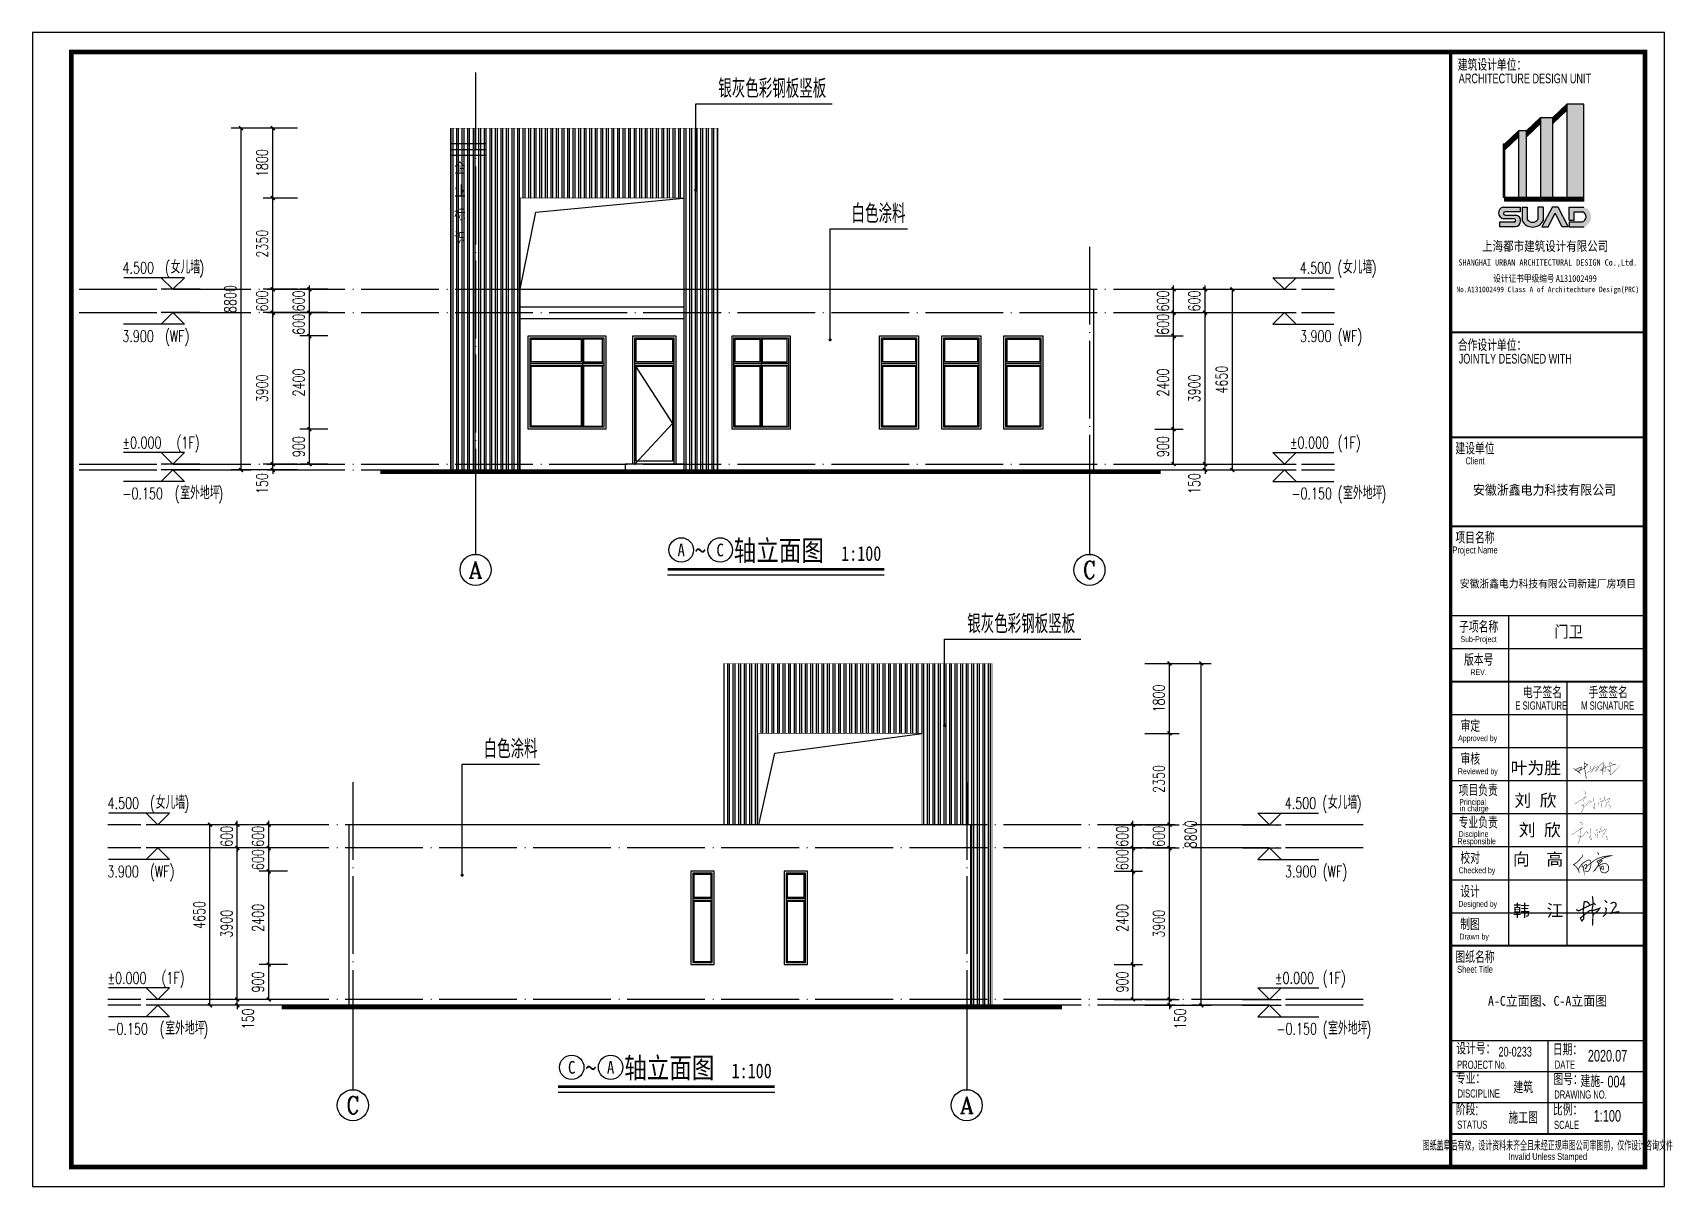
# Model space of a CAD drawing. Extents: x -356470 to -314470, y -791267 to -625262.
# Drawn here: x -356470 to -314470, y -719567 to -689867 of the extents above; entities that cross this region are included whole.
import ezdxf
from ezdxf.enums import TextEntityAlignment as Align

# ---------------------------------------------------------------- set-up
doc = ezdxf.new("R2010")
doc.units = 0
doc.header["$LTSCALE"] = 1000
doc.header["$MEASUREMENT"] = 0
doc.linetypes.add('DOTE', pattern=[2.42, 2, -0.2, 0.02, -0.2])
for name, color, linetype in [('00-tk', 151, 'Continuous'), ('07m', 36, 'Continuous'), ('A-Wall(建筑墙)', 7, 'Continuous'), ('AXIS', 3, 'Continuous'), ('AXIS_TEXT', 7, 'Continuous'), ('DIM_ELEV', 3, 'Continuous'), ('DIM_LEAD', 3, 'Continuous'), ('DIM_SYMB', 3, 'Continuous'), ('DOTE', 1, 'Continuous'), ('iicon', 7, 'Continuous'), ('PUB_DIM', 3, 'Continuous'), ('PUB_HATCH', 8, 'Continuous'), ('PUB_TEXT', 7, 'Continuous'), ('TK', 151, 'Continuous'), ('WINDOW', 4, 'Continuous'), ('签名', 1, 'Continuous')]:
    doc.layers.add(name, color=color, linetype=linetype)
doc.layers.add('功能名称', color=255, linetype='Continuous', lineweight=0)
doc.styles.add('_TCH_AXIS', font='COMPLEX', dxfattribs={"bigfont": 'GBCBIG'})
doc.styles.add('_TCH_DIM', font='SIMPLEX', dxfattribs={"bigfont": 'GBCBIG'})
doc.styles.add('_TCH_DIM_T3', font='SIMPLEX', dxfattribs={"width": 0.705882, "bigfont": 'GBCBIG'})
doc.styles.add('DS6HT', font='simhei.ttf', dxfattribs={"width": 0.8})
doc.styles.add('T&D', font='haiwenrs.shx', dxfattribs={"width": 0.7, "bigfont": 'hztxt.shx'})
doc.styles.add('TITLE', font='simhei.ttf', dxfattribs={"width": 0.7})
doc.styles.add('仿宋体', font='', dxfattribs={"width": 0.8})
doc.styles.get('仿宋体').set_extended_font_data('SimSun')
doc.dimstyles.new('_TCH_ARCH&&100', dxfattribs={"dimtxt": 297.5, "dimasz": 100, "dimexe": 250, "dimexo": 300, "dimgap": 126.25, "dimtad": 1, "dimdec": 0, "dimzin": 0, "dimdsep": 46, "dimtxsty": '_TCH_DIM_T3', "dimblk": 'ARCHTICK', "dimcen": 0.09, "dimclrt": 7, "dimazin": 2, "dimtfac": 1, "dimtdec": 0, "dimtix": 1, "dimtmove": 2, "dimatfit": 3, "dimfxl": 0, "dimtolj": 1, "dimtzin": 0, "dimarcsym": 0})

msp = doc.modelspace()

# ---------------------------------------------------------------- texts
at = {"layer": '07m', "color": 2, "style": '仿宋体', "width": 0.8}
for s, p in [('企', (-345617.9, -693475.4)), ('业', (-345617.9, -694075.4)), ('标', (-345617.9, -694675.4)), ('识', (-345617.9, -695275.4))]:
    msp.add_text(s, height=265.8, dxfattribs=at).set_placement(p)
at = {"layer": 'AXIS_TEXT', "style": '_TCH_AXIS'}
for s, height, p, p2 in [('A', 425.2, (-345249.7, -703909.7), (-344885.3, -703909.7)), ('C', 455.7, (-329430.3, -703924.9), (-329104.8, -703924.9)), ('C', 455.7, (-348389.5, -717705.8), (-348064, -717705.8)), ('A', 425.2, (-332608.9, -717690.6), (-332244.5, -717690.6))]:
    msp.add_text(s, height=height, dxfattribs=at).set_placement(p, p2, align=Align.FIT)
at = {"layer": 'PUB_TEXT', "style": '_TCH_DIM'}
for s, height, p in [('银灰色彩钢板竖板', 482.27, (-338820.3, -691546.6)), ('白色涂料', 482.27, (-335391.6, -694765.6)), ('女儿墙', 337.59, (-352918.3, -696070.1)), ('女儿墙', 337.59, (-322744.2, -696070.1)), ('室外地坪', 337.59, (-352670.8, -701880.1)), ('室外地坪', 337.59, (-322738.7, -701880.1)), ('银灰色彩钢板竖板', 482.27, (-332412.9, -705327.5)), ('白色涂料', 482.27, (-344862.1, -708546.5)), ('女儿墙', 337.59, (-353304.1, -709851)), ('女儿墙', 337.59, (-323129.9, -709851)), ('室外地坪', 337.59, (-353056.6, -715661)), ('室外地坪', 337.59, (-323124.4, -715661))]:
    msp.add_text(s, height=height, dxfattribs=at).set_placement(p)
at = {"layer": 'PUB_TEXT'}
for s, height, style, width, p in [('4.500', 297.5, '_TCH_DIM', 0.705882, (-354154.3, -696070.1)), ('(', 297.5, '_TCH_DIM', 0.705882, (-353058.3, -696070.1)), (')', 297.5, '_TCH_DIM', 0.705882, (-352181.1, -696070.1)), ('4.500', 297.5, '_TCH_DIM', 0.705882, (-323854.2, -696070.1)), ('(', 297.5, '_TCH_DIM', 0.705882, (-322884.2, -696070.1)), (')', 297.5, '_TCH_DIM', 0.705882, (-322006.9, -696070.1)), ('3.900', 297.5, '_TCH_DIM', 0.705882, (-354159.8, -697830.1)), ('(WF)', 297.5, '_TCH_DIM', 0.705882, (-353063.8, -697830.1)), ('3.900', 297.5, '_TCH_DIM', 0.705882, (-323848.7, -697830.1)), ('(WF)', 297.5, '_TCH_DIM', 0.705882, (-322878.7, -697830.1)), ('%%P0.000', 297.5, '_TCH_DIM', 0.705882, (-354159.8, -700570.1)), ('(1F)', 297.5, '_TCH_DIM', 0.705882, (-352764.8, -700570.1)), ('%%P0.000', 297.5, '_TCH_DIM', 0.705882, (-324108.7, -700570.1)), ('(1F)', 297.5, '_TCH_DIM', 0.705882, (-322878.7, -700570.1)), ('-0.150', 297.5, '_TCH_DIM', 0.705882, (-354159.8, -701880.1)), ('(', 297.5, '_TCH_DIM', 0.705882, (-352810.8, -701880.1)), (')', 297.5, '_TCH_DIM', 0.705882, (-351687.8, -701880.1)), ('-0.150', 297.5, '_TCH_DIM', 0.705882, (-324068.7, -701880.1)), ('(', 297.5, '_TCH_DIM', 0.705882, (-322878.7, -701880.1)), (')', 297.5, '_TCH_DIM', 0.705882, (-321755.7, -701880.1)), ('轴立面图', 531.65, '仿宋体', 0.8, (-338422.9, -703465)), ('~', 531.6, '仿宋体', 0.8, (-339425.3, -703465)), ('1:100', 379.75, '仿宋体', 0.8, (-335658.9, -703465)), ('4.500', 297.5, '_TCH_DIM', 0.705882, (-354540.1, -709851)), ('(', 297.5, '_TCH_DIM', 0.705882, (-353444.1, -709851)), (')', 297.5, '_TCH_DIM', 0.705882, (-352566.9, -709851)), ('4.500', 297.5, '_TCH_DIM', 0.705882, (-324239.9, -709851)), ('(', 297.5, '_TCH_DIM', 0.705882, (-323269.9, -709851)), (')', 297.5, '_TCH_DIM', 0.705882, (-322392.7, -709851)), ('3.900', 297.5, '_TCH_DIM', 0.705882, (-354545.6, -711611)), ('(WF)', 297.5, '_TCH_DIM', 0.705882, (-353449.6, -711611)), ('3.900', 297.5, '_TCH_DIM', 0.705882, (-324234.4, -711611)), ('(WF)', 297.5, '_TCH_DIM', 0.705882, (-323264.4, -711611)), ('(1F)', 297.5, '_TCH_DIM', 0.705882, (-353150.6, -714351)), ('(1F)', 297.5, '_TCH_DIM', 0.705882, (-323264.4, -714351)), ('%%P0.000', 297.5, '_TCH_DIM', 0.705882, (-354545.6, -714351)), ('%%P0.000', 297.5, '_TCH_DIM', 0.705882, (-324494.4, -714351)), ('-0.150', 297.5, '_TCH_DIM', 0.705882, (-354545.6, -715661)), ('(', 297.5, '_TCH_DIM', 0.705882, (-353196.6, -715661)), (')', 297.5, '_TCH_DIM', 0.705882, (-352073.6, -715661)), ('-0.150', 297.5, '_TCH_DIM', 0.705882, (-324454.4, -715661)), ('(', 297.5, '_TCH_DIM', 0.705882, (-323264.4, -715661)), (')', 297.5, '_TCH_DIM', 0.705882, (-322141.5, -715661)), ('~', 531.6, '仿宋体', 0.8, (-342244.6, -716782.9)), ('轴立面图', 531.65, '仿宋体', 0.8, (-341242.2, -716782.9)), ('1:100', 379.75, '仿宋体', 0.8, (-338478.2, -716782.9))]:
    msp.add_text(s, height=height, dxfattribs=dict(at, style=style, width=width)).set_placement(p)
at = {"layer": 'PUB_TEXT', "style": '仿宋体'}
for s, height, width, p, p2 in [('A', 326.7, 1.022727, (-339870.4, -703348.4), (-339680.3, -703348.4)), ('C', 326.3, 1.028571, (-338868.3, -703348.1), (-338677.4, -703348.1)), ('C', 326.3, 1.028571, (-342690.1, -716666), (-342499.2, -716666)), ('A', 326.7, 1.022727, (-341687.2, -716666.2), (-341497.1, -716666.2))]:
    msp.add_text(s, height=height, dxfattribs=dict(at, width=width)).set_placement(p, p2, align=Align.FIT)
at = {"layer": 'TK', "style": 'T&D', "width": 0.7}
for s, height, p in [('建筑设计单位：', 300, (-319787.4, -690848.6)), ('ARCHITECTURE DESIGN UNIT', 250, (-319762.6, -691171.1)), ('合作设计单位：', 300, (-319787.4, -698063.6)), ('JOINTLY DESIGNED WITH', 250, (-319762.6, -698386.1)), ('电子签名', 300, (-318112.4, -707004.9)), ('手签签名', 300, (-316418.4, -707004.9)), ('E SIGNATURE', 210, (-318305.4, -707294.4)), ('M SIGNATURE', 210, (-316611.4, -707294.4)), ('设计号：', 300, (-319826.3, -716172.1)), ('日期：', 300, (-317340.3, -716195.8)), ('PROJECT No.', 210, (-319804.9, -716540.2)), ('DATE', 210, (-317290.8, -716539.2)), ('专业：', 300, (-319836.8, -716934.7)), ('图号：', 300, (-317326.6, -716961.7)), ('DISCIPLINE', 210, (-319794.6, -717281.6)), ('DRAWING NO.', 210, (-317304.5, -717307.8)), ('阶段:', 300, (-319836.5, -717736.6)), ('比例：', 300, (-317337.6, -717745.3)), ('STATUS', 210, (-319802.9, -718083.6)), ('SCALE', 210, (-317310, -718088.7))]:
    msp.add_text(s, height=height, dxfattribs=at).set_placement(p)
at = {"layer": 'TK', "color": 7, "style": 'TITLE', "width": 0.8}
for s, height, p in [('上海都市建筑设计有限公司 ', 248, (-317469.5, -695486)), ('SHANGHAI URBAN ARCHITECTURAL DESIGN Co.,Ltd.', 160, (-317469.5, -695863.7)), ('设计证书甲级编号', 176, (-318086, -696282.7)), ('A131002499', 176, (-316736.1, -696282.9)), ('No.A131002499 Class A of Architechture Design(PRC)', 144, (-317469.5, -696548.6))]:
    msp.add_text(s, height=height, dxfattribs=at).set_placement(p, align=Align.CENTER)
at = {"layer": 'TK', "style": 'T&D'}
for s, height, width, p in [('建设单位', 300, 0.7, (-319343.4, -700575.5)), ('Client', 180, 0.7, (-319343.4, -700889.9)), ('项目名称', 300, 0.7, (-319343.4, -702870.5)), ('Project Name', 180, 0.7, (-319343.4, -703184.9)), ('子项名称', 300, 0.7, (-319249.9, -705165.5)), ('Sub-Project', 153, 0.7, (-319249.9, -705479.9)), ('版本号', 300, 0.7, (-319249.9, -706015.5)), ('REV.', 153, 0.7, (-319249.9, -706329.9)), ('审定', 300, 0.7, (-319463.7, -707715.5)), ('Approved by', 153, 0.7, (-319275, -708029.9)), ('审核', 300, 0.7, (-319464.6, -708565.5)), ('Reviewed by', 153, 0.7, (-319270.9, -708879.9)), ('项目负责', 300, 0.7, (-319260.4, -709371.2)), ('Principal', 153, 0.7, (-319404.8, -709670.6)), ('in charge', 153, 0.7, (-319361.5, -709838.8)), ('专业负责', 300, 0.7, (-319260.4, -710202.1)), ('Responsible', 153, 0.7, (-319299.7, -710682)), ('Discipline', 153, 0.7, (-319380.1, -710495.5)), ('校对', 300, 0.7, (-319468.7, -711115.5)), ('Checked by', 153, 0.7, (-319293.6, -711429.9)), ('设计', 300, 0.7, (-319470.4, -711981.1)), ('Designed by', 153, 0.7, (-319273, -712295.6)), ('制图', 300, 0.7, (-319472.8, -712820.7)), ('Drawn by', 153, 0.7, (-319365.6, -713135.2)), ('图纸名称', 300, 0.7, (-319343.4, -713665.5)), ('Sheet Title', 180, 0.7, (-319343.4, -713979.9)), ('图纸盖章后有效，设计资料未齐全且未经正规审图公司审图前，仅作设计咨询文件', 250, 0.53, (-317469.5, -718520.8)), ('Invalid Unless Stamped', 180, 0.7, (-317469.5, -718797.5))]:
    msp.add_text(s, height=height, dxfattribs=dict(at, width=width)).set_placement(p, align=Align.MIDDLE_CENTER)
at = {"layer": 'TK', "color": 2}
for s, height, style, width, p in [('安徽浙鑫电力科技有限公司', 250, 'TITLE', 0.9, (-317554.7, -701762.5)), ('安徽浙鑫电力科技有限公司新建厂房项目', 200, 'TITLE', 0.9, (-317466.6, -704153)), ('门卫', 300, 'TITLE', 0.9, (-316934, -705437.6)), ('20-0233', 250, 'T&D', 0.7, (-318309.1, -716224.7)), ('2020.07', 300, 'T&D', 0.7, (-315931.6, -716354.2)), ('建筑', 300, 'T&D', 0.7, (-318104.1, -717168.4)), ('建施-', 300, 'T&D', 0.7, (-316327.1, -717009)), ('施工图', 300, 'T&D', 0.7, (-318104.1, -717950.9)), ('1:100', 300, 'T&D', 0.7, (-315936.9, -717901.8))]:
    msp.add_text(s, height=height, dxfattribs=dict(at, style=style, width=width)).set_placement(p, align=Align.CENTER)
at = {"layer": 'TK', "color": 3, "style": 'TITLE', "width": 0.9}
msp.add_text('A-C立面图、C-A立面图', height=250, dxfattribs=at).set_placement((-317476.6, -714917.5), align=Align.CENTER)
at = {"layer": 'TK', "color": 3, "style": 'T&D', "width": 0.7}
msp.add_text('004', height=300, dxfattribs=at).set_placement((-315934.8, -717020))

# ---------------------------------------------------------------- blocks, each defined once
blk = doc.blocks.new('A$C7C122B11')
at = {"layer": 'iicon', "color": 13, "const_width": 7.58}
for points in [[(244, 611), (279, 605)], [(322, 465), (255, 393)], [(279, 605), (315, 591)], [(321, 572), (298, 526)], [(301, 455), (344, 476)], [(315, 591), (321, 572)], [(858, 469), (850, 439)], [(872, 485), (858, 469)], [(0, 251), (101, 316)], [(101, 316), (199, 383)], [(180, 234), (214, 214)], [(220, 61), (189, 0)], [(199, 383), (301, 455)], [(214, 214), (249, 201)], [(254, 164), (220, 61)], [(249, 201), (284, 195)], [(270, 260), (254, 164)], [(255, 393), (267, 338)], [(267, 338), (270, 260)], [(284, 195), (312, 200)], [(312, 200), (331, 220)], [(331, 220), (382, 295)], [(382, 295), (411, 328)], [(411, 328), (434, 349)], [(434, 349), (448, 349)], [(448, 349), (455, 315)], [(455, 315), (462, 292)], [(462, 292), (485, 335)], [(535, 158), (509, 209)], [(575, 108), (535, 158)], [(554, 440), (553, 381)], [(553, 381), (555, 298)], [(555, 298), (561, 212)], [(561, 212), (572, 134)], [(572, 134), (575, 108)], [(674, 309), (686, 266)], [(686, 266), (692, 224)], [(692, 224), (692, 211)], [(718, 416), (741, 413)], [(745, 400), (719, 368)], [(726, 309), (755, 327)], [(741, 413), (745, 400)], [(755, 327), (790, 346)], [(756, 296), (765, 257)], [(762, 218), (762, 180)], [(762, 180), (763, 160)], [(765, 257), (762, 218)], [(790, 346), (817, 357)], [(826, 342), (799, 315)], [(817, 357), (835, 356)], [(835, 356), (826, 342)], [(850, 439), (850, 403)], [(850, 403), (863, 373)], [(863, 373), (876, 363)], [(876, 363), (897, 363)], [(892, 201), (876, 164)], [(909, 233), (892, 201)], [(897, 363), (924, 382)], [(921, 283), (909, 233)], [(923, 311), (921, 283)], [(924, 382), (974, 414)], [(951, 294), (937, 279)], [(971, 334), (951, 294)], [(991, 378), (971, 334)], [(974, 414), (997, 421)], [(980, 231), (1007, 207)], [(1010, 411), (991, 378)], [(997, 421), (1010, 411)], [(1033, 121), (1002, 119)], [(1007, 207), (1028, 171)], [(1028, 171), (1033, 146)], [(1033, 146), (1033, 121)]]:
    blk.add_lwpolyline(points, dxfattribs=at)
blk = doc.blocks.new('A$C2CD672AE')
at = {"layer": '签名', "const_width": 40}
for points in [[(10, 523), (86, 480), (394, 629), (590, 723), (643, 672)], [(462, 656), (414, 738), (355, 782), (274, 780), (253, 600), (239, 476), (251, 353), (262, 228), (197, 148), (148, 248), (316, 383), (446, 488), (600, 502), (775, 564), (727, 488), (613, 394), (559, 372)], [(540, 958), (551, 861), (567, 712), (523, 495), (559, 372), (543, 1)], [(945, 587), (994, 537), (977, 455), (975, 388), (887, 289)], [(935, 820), (1023, 749)], [(1126, 719), (1223, 757), (1271, 749), (1305, 711), (1309, 646), (1217, 526), (1158, 404), (1244, 429), (1358, 448), (1418, 455)]]:
    blk.add_lwpolyline(points, dxfattribs=at)
blk = doc.blocks.new('A$C3CB17D36')
at = {"const_width": 19.8}
for points in [[(80, 483), (82, 436), (-4, 331), (-78, 262), (-162, 214), (-96, 172), (-54, 122), (-14, 43), (0, 0)], [(65, 180), (93, 156), (111, 112), (117, 72), (102, 134), (135, 190), (181, 222), (201, 209), (198, 167), (178, 105), (157, 102), (195, 158), (241, 200), (315, 257), (385, 312), (440, 349), (503, 383), (609, 420), (706, 439), (791, 454), (852, 454), (716, 416), (599, 368), (536, 337), (477, 307), (499, 274), (517, 240), (510, 196), (467, 131), (427, 62), (399, 43), (467, 131), (526, 187), (613, 233), (672, 242), (729, 240), (769, 207), (791, 169), (791, 122), (782, 49), (744, 16), (692, -10), (629, 1), (595, 23), (580, 54), (573, 98), (582, 119), (601, 157), (635, 177), (651, 159), (649, 129), (648, 81), (582, 119)], [(484, 543), (520, 516), (530, 479)], [(-29, 73), (10, 153), (71, 228), (167, 307), (248, 338), (278, 337), (299, 321), (315, 280), (314, 213), (304, 143), (282, 94), (256, 43), (211, 30), (146, 45)], [(511, 204), (545, 247), (597, 293), (620, 321), (595, 337), (562, 312), (534, 290), (503, 269)], [(573, 98), (558, 138), (557, 178), (546, 198)]]:
    blk.add_lwpolyline(points, dxfattribs=at)
blk = doc.blocks.new('5635634563456')
at = {"layer": 'AXIS', "color": 1, "ltscale": 1000}
for points, const_width in [([(456321, 227084), (456323, 227003), (456340, 226889), (456350, 226736), (456364, 226551), (456389, 226377), (456412, 226211), (456434, 226115), (456454, 225981), (456460, 225938)], 35), ([(456541, 226856), (456497, 226883), (456453, 226906), (456404, 226930), (456347, 226954), (456330, 226974)], 35), ([(456511, 226356), (456598, 226399), (456645, 226426), (456716, 226466), (456769, 226502), (456843, 226554), (456901, 226589), (456972, 226633), (457083, 226688), (457147, 226724), (457210, 226744), (457243, 226739), (457255, 226715), (457256, 226661), (457241, 226611), (457206, 226554), (457187, 226524), (457156, 226496), (457121, 226466), (457079, 226440), (457051, 226436), (457075, 226474), (457120, 226543), (457168, 226614), (457233, 226692), (457285, 226754), (457338, 226800), (457415, 226883), (457487, 226940), (457542, 226981), (457583, 227002), (457585, 226954), (457566, 226823), (457537, 226676), (457515, 226502), (457509, 226326), (457520, 226216)], 20), ([(455638, 226631), (456046, 226314), (455898, 226528)], 35), ([(455726, 226495), (455793, 226559), (455885, 226610), (455980, 226658), (456074, 226692), (456140, 226711), (456191, 226721), (456171, 226679), (456122, 226626), (456066, 226550), (456000, 226461), (455930, 226407)], 35), ([(456000, 226461), (456120, 226541), (456209, 226584), (456284, 226619), (456362, 226642), (456383, 226667), (456372, 226711), (456436, 226771), (456484, 226814), (456541, 226856), (456584, 226882)], 35), ([(456474, 226132), (456468, 226098), (456460, 225938)], 10), ([(456723, 226780), (456707, 226722), (456709, 226662), (456720, 226612), (456740, 226593), (456760, 226586), (456774, 226591)], 20)]:
    blk.add_lwpolyline(points, dxfattribs=dict(at, const_width=const_width))
for points in [[(457512, 226414, 20, 20, 0), (457568, 226678, 20, 20, 0), (457591, 226783, 20, 20, 0), (457627, 226841, 20, 20, 0), (457636, 226855, 20, 20, 0), (457670, 226830, 20, 20, 0), (457684, 226788, 20, 20, 0), (457721, 226669, 20, 20, 0), (457721, 226593, 20, 20, 0), (457722, 226502, 20, 20, 0), (457712, 226436, 20, 20, 0), (457675, 226435, 20, 20, 0), (457629, 226445, 20, 20, 0), (457579, 226451, 20, 20, 0), (457468, 226480, 20, 20, 0), (457412, 226504, 20, 20, 0), (457345, 226518, 20, 20, 0), (457423, 226562, 20, 20, 0), (457642, 226660, 20, 20, 0), (457903, 226748, 20, 20, 0), (458182, 226843, 20, 20, 0), (458298, 226875, 20, 20, 0), (458384, 226894, 20, 20, 0), (458349, 226902, 20, 20, 0), (458320, 226902, 20, 20, 0), (458244, 226891, 20, 20, 0), (458219, 226887, 20, 20, 0), (458166, 226893, 20, 20, 0), (458108, 226921, 20, 20, 0), (458072, 226957, 20, 20, 0), (458038, 226986, 20, 20, 0), (458000, 227029, 20, 20, 0), (457974, 227049, 20, 20, 0), (457985, 226931, 20, 20, 0), (458001, 226820, 20, 20, 0), (458013, 226590, 20, 20, 0), (458016, 226523, 20, 20, 0), (457984, 226423, 20, 20, 0), (457948, 226430, 20, 20, 0), (457915, 226448, 20, 20, 0), (457886, 226495, 20, 20, 0), (457875, 226514, 20, 20, 0), (457865, 226548, 20, 20, 0), (457913, 226535, 20, 20, 0), (457962, 226508, 20, 20, 0), (457985, 226486, 20, 20, 0), (458023, 226448, 20, 20, 0), (458044, 226386, 20, 20, 0), (458039, 226328, 20, 20, 0), (458028, 226266, 20, 20, 0), (458031, 226227, 20, 20, 0), (458032, 226211, 20, 20, 0), (458087, 226240, 20, 20, 0), (458166, 226298, 20, 20, 0), (458306, 226445, 20, 20, 0), (458437, 226588, 20, 20, 0), (458487, 226643, 20, 0, 0), (458657, 226831, 0, 0, 0)], [(457041, 226828, 20, 20, 0), (456957, 226700, 20, 20, 0), (456928, 226631, 20, 20, 0), (456875, 226503, 20, 20, 0), (456834, 226423, 20, 20, 0), (456812, 226396, 20, 20, 0), (456724, 226364, 20, 0, 0)]]:
    blk.add_lwpolyline(points, format="xyseb", dxfattribs=at)
blk = doc.blocks.new('签名')
at = {"xscale": 1.132661029987503, "yscale": 1.132661029972951, "zscale": 1.132661029967055}
for p in [(-1750, 4064), (-1860, 3062)]:
    blk.add_blockref('A$C7C122B11', p, dxfattribs=at)
at = {"layer": '00-tk', "xscale": 1.200000000011642, "yscale": 1.19999999999709, "zscale": 1.2}
blk.add_blockref('A$C3CB17D36', (-1599, 2124), dxfattribs=at)
at = {"layer": 'AXIS', "xscale": 0.5, "yscale": 0.5, "zscale": 0.5}
blk.add_blockref('5635634563456', (-229602, -107802), dxfattribs=at)
at = {"layer": '签名'}
blk.add_blockref('A$C2CD672AE', (-1713, 399), dxfattribs=at)
at = {"layer": '功能名称', "color": 7, "style": 'DS6HT'}
for s, p in [('叶为胜', (-3830, 5326)), ('刘 欣', (-3706, 4269)), ('刘 欣', (-3567, 3309)), ('向  高', (-3757, 2357)), ('韩  江', (-3750, 689))]:
    blk.add_text(s, height=400, dxfattribs=at).set_placement(p)
blk = doc.blocks.new('_ArchTick')
at = {"color": 0, "linetype": 'ByBlock', "const_width": 0.4}
blk.add_lwpolyline([(-0.5, -0.5), (0.5, 0.5)], dxfattribs=at)
blk = doc.blocks.new('*D48')
at = {"layer": 'Defpoints', "color": 0}
for p in [(-351201.5, -710256), (-349817.5, -710256), (-349817.5, -710856)]:
    blk.add_point(p, dxfattribs=at)
at = {"layer": 'PUB_DIM', "color": 0, "lineweight": -2}
for p, q in [((-351201.5, -710256), (-351201.5, -710156)), ((-350117.5, -710256), (-351451.5, -710256)), ((-351201.5, -710856), (-351201.5, -710256)), ((-350117.5, -710856), (-351451.5, -710856)), ((-351201.5, -710856), (-351201.5, -710956))]:
    blk.add_line(p, q, dxfattribs=at)
at = {"layer": 'PUB_DIM', "color": 0, "lineweight": -2, "xscale": 100, "yscale": 100, "zscale": 100}
for p, rotation in [((-351201.5, -710256), 270), ((-351201.5, -710856), 90)]:
    blk.add_blockref('_ArchTick', p, dxfattribs=dict(at, rotation=rotation))
at = {"layer": 'PUB_DIM', "color": 7, "insert": (-351476.5, -710556), "char_height": 297.5, "attachment_point": 5, "rotation": 90, "style": '_TCH_DIM_T3'}
blk.add_mtext('\\A1;600', dxfattribs=at)
blk = doc.blocks.new('*D49')
at = {"layer": 'Defpoints', "color": 0}
for p in [(-351201.5, -710856), (-349817.5, -710856), (-349817.5, -714756)]:
    blk.add_point(p, dxfattribs=at)
at = {"layer": 'PUB_DIM', "color": 0, "lineweight": -2}
for p, q in [((-350117.5, -710856), (-351451.5, -710856)), ((-351201.5, -714756), (-351201.5, -710856)), ((-350117.5, -714756), (-351451.5, -714756))]:
    blk.add_line(p, q, dxfattribs=at)
at = {"layer": 'PUB_DIM', "color": 0, "lineweight": -2, "xscale": 100, "yscale": 100, "zscale": 100}
for p, rotation in [((-351201.5, -710856), 90), ((-351201.5, -714756), 270)]:
    blk.add_blockref('_ArchTick', p, dxfattribs=dict(at, rotation=rotation))
at = {"layer": 'PUB_DIM', "color": 7, "insert": (-351476.5, -712806), "char_height": 297.5, "attachment_point": 5, "rotation": 90, "style": '_TCH_DIM_T3'}
blk.add_mtext('\\A1;3900', dxfattribs=at)
blk = doc.blocks.new('*D50')
at = {"layer": 'Defpoints', "color": 0}
for p in [(-351201.5, -714756), (-349817.5, -714756), (-349817.5, -714906)]:
    blk.add_point(p, dxfattribs=at)
at = {"layer": 'PUB_DIM', "color": 0, "lineweight": -2}
for p, q in [((-350117.5, -714756), (-351451.5, -714756)), ((-351201.5, -714756), (-351201.5, -714656)), ((-351201.5, -714906), (-351201.5, -714756)), ((-350117.5, -714906), (-351451.5, -714906)), ((-351201.5, -714906), (-351201.5, -715006))]:
    blk.add_line(p, q, dxfattribs=at)
at = {"layer": 'PUB_DIM', "color": 0, "lineweight": -2, "xscale": 100, "yscale": 100, "zscale": 100}
for p, rotation in [((-351201.5, -714756), 270), ((-351201.5, -714906), 90)]:
    blk.add_blockref('_ArchTick', p, dxfattribs=dict(at, rotation=rotation))
at = {"layer": 'PUB_DIM', "color": 7, "insert": (-350926.5, -715256), "char_height": 297.5, "attachment_point": 5, "rotation": 90, "style": '_TCH_DIM_T3'}
blk.add_mtext('\\A1;150', dxfattribs=at)
blk = doc.blocks.new('*D51')
at = {"layer": 'Defpoints', "color": 0}
for p in [(-350392, -710256), (-349613, -710256), (-349613, -710856)]:
    blk.add_point(p, dxfattribs=at)
at = {"layer": 'PUB_DIM', "color": 0, "lineweight": -2}
for p, q in [((-350392, -710256), (-350392, -710156)), ((-349913, -710256), (-350642, -710256)), ((-350392, -710856), (-350392, -710256)), ((-349913, -710856), (-350642, -710856)), ((-350392, -710856), (-350392, -710956))]:
    blk.add_line(p, q, dxfattribs=at)
at = {"layer": 'PUB_DIM', "color": 0, "lineweight": -2, "xscale": 100, "yscale": 100, "zscale": 100}
for p, rotation in [((-350392, -710256), 270), ((-350392, -710856), 90)]:
    blk.add_blockref('_ArchTick', p, dxfattribs=dict(at, rotation=rotation))
at = {"layer": 'PUB_DIM', "color": 7, "insert": (-350667, -710556), "char_height": 297.5, "attachment_point": 5, "rotation": 90, "style": '_TCH_DIM_T3'}
blk.add_mtext('\\A1;600', dxfattribs=at)
blk = doc.blocks.new('*D52')
at = {"layer": 'Defpoints', "color": 0}
for p in [(-350392, -710856), (-349613, -710856), (-349613, -711456)]:
    blk.add_point(p, dxfattribs=at)
at = {"layer": 'PUB_DIM', "color": 0, "lineweight": -2}
for p, q in [((-349913, -710856), (-350642, -710856)), ((-350392, -710856), (-350392, -710756)), ((-350392, -711456), (-350392, -710856)), ((-349913, -711456), (-350642, -711456)), ((-350392, -711456), (-350392, -711556))]:
    blk.add_line(p, q, dxfattribs=at)
at = {"layer": 'PUB_DIM', "color": 0, "lineweight": -2, "xscale": 100, "yscale": 100, "zscale": 100}
for p, rotation in [((-350392, -710856), 270), ((-350392, -711456), 90)]:
    blk.add_blockref('_ArchTick', p, dxfattribs=dict(at, rotation=rotation))
at = {"layer": 'PUB_DIM', "color": 7, "insert": (-350667, -711156), "char_height": 297.5, "attachment_point": 5, "rotation": 90, "style": '_TCH_DIM_T3'}
blk.add_mtext('\\A1;600', dxfattribs=at)
blk = doc.blocks.new('*D53')
at = {"layer": 'Defpoints', "color": 0}
for p in [(-350392, -711456), (-349613, -711456), (-349613, -713856)]:
    blk.add_point(p, dxfattribs=at)
at = {"layer": 'PUB_DIM', "color": 0, "lineweight": -2}
for p, q in [((-349913, -711456), (-350642, -711456)), ((-350392, -713856), (-350392, -711456)), ((-349913, -713856), (-350642, -713856))]:
    blk.add_line(p, q, dxfattribs=at)
at = {"layer": 'PUB_DIM', "color": 0, "lineweight": -2, "xscale": 100, "yscale": 100, "zscale": 100}
for p, rotation in [((-350392, -711456), 90), ((-350392, -713856), 270)]:
    blk.add_blockref('_ArchTick', p, dxfattribs=dict(at, rotation=rotation))
at = {"layer": 'PUB_DIM', "color": 7, "insert": (-350667, -712656), "char_height": 297.5, "attachment_point": 5, "rotation": 90, "style": '_TCH_DIM_T3'}
blk.add_mtext('\\A1;2400', dxfattribs=at)
blk = doc.blocks.new('*D54')
at = {"layer": 'Defpoints', "color": 0}
for p in [(-350392, -713856), (-349613, -713856), (-349613, -714756)]:
    blk.add_point(p, dxfattribs=at)
at = {"layer": 'PUB_DIM', "color": 0, "lineweight": -2}
for p, q in [((-349913, -713856), (-350642, -713856)), ((-350392, -714756), (-350392, -713856)), ((-349913, -714756), (-350642, -714756))]:
    blk.add_line(p, q, dxfattribs=at)
at = {"layer": 'PUB_DIM', "color": 0, "lineweight": -2, "xscale": 100, "yscale": 100, "zscale": 100}
for p, rotation in [((-350392, -713856), 90), ((-350392, -714756), 270)]:
    blk.add_blockref('_ArchTick', p, dxfattribs=dict(at, rotation=rotation))
at = {"layer": 'PUB_DIM', "color": 7, "insert": (-350667, -714306), "char_height": 297.5, "attachment_point": 5, "rotation": 90, "style": '_TCH_DIM_T3'}
blk.add_mtext('\\A1;900', dxfattribs=at)
blk = doc.blocks.new('*D55')
at = {"layer": 'Defpoints', "color": 0}
for p in [(-351906, -710256), (-350742, -710256), (-350742, -714906)]:
    blk.add_point(p, dxfattribs=at)
at = {"layer": 'PUB_DIM', "color": 0, "lineweight": -2}
for p, q in [((-351042, -710256), (-352156, -710256)), ((-351906, -714906), (-351906, -710256)), ((-351042, -714906), (-352156, -714906))]:
    blk.add_line(p, q, dxfattribs=at)
at = {"layer": 'PUB_DIM', "color": 0, "lineweight": -2, "xscale": 100, "yscale": 100, "zscale": 100}
for p, rotation in [((-351906, -710256), 90), ((-351906, -714906), 270)]:
    blk.add_blockref('_ArchTick', p, dxfattribs=dict(at, rotation=rotation))
at = {"layer": 'PUB_DIM', "color": 7, "insert": (-352180, -712581), "char_height": 297.5, "attachment_point": 5, "rotation": 90, "style": '_TCH_DIM_T3'}
blk.add_mtext('\\A1;4650', dxfattribs=at)
blk = doc.blocks.new('*D56')
at = {"layer": 'Defpoints', "color": 0}
for p in [(-328928, -710256), (-328148, -710256), (-328928, -710856)]:
    blk.add_point(p, dxfattribs=at)
at = {"layer": 'PUB_DIM', "color": 0, "lineweight": -2}
for p, q in [((-328148, -710256), (-328148, -710156)), ((-328628, -710256), (-327898, -710256)), ((-328148, -710856), (-328148, -710256)), ((-328628, -710856), (-327898, -710856)), ((-328148, -710856), (-328148, -710956))]:
    blk.add_line(p, q, dxfattribs=at)
at = {"layer": 'PUB_DIM', "color": 0, "lineweight": -2, "xscale": 100, "yscale": 100, "zscale": 100}
for p, rotation in [((-328148, -710256), 270), ((-328148, -710856), 90)]:
    blk.add_blockref('_ArchTick', p, dxfattribs=dict(at, rotation=rotation))
at = {"layer": 'PUB_DIM', "color": 7, "insert": (-328423, -710556), "char_height": 297.5, "attachment_point": 5, "rotation": 90, "style": '_TCH_DIM_T3'}
blk.add_mtext('\\A1;600', dxfattribs=at)
blk = doc.blocks.new('*D57')
at = {"layer": 'Defpoints', "color": 0}
for p in [(-328928, -710856), (-328148, -710856), (-328928, -711456)]:
    blk.add_point(p, dxfattribs=at)
at = {"layer": 'PUB_DIM', "color": 0, "lineweight": -2}
for p, q in [((-328628, -710856), (-327898, -710856)), ((-328148, -710856), (-328148, -710756)), ((-328148, -711456), (-328148, -710856)), ((-328628, -711456), (-327898, -711456)), ((-328148, -711456), (-328148, -711556))]:
    blk.add_line(p, q, dxfattribs=at)
at = {"layer": 'PUB_DIM', "color": 0, "lineweight": -2, "xscale": 100, "yscale": 100, "zscale": 100}
for p, rotation in [((-328148, -710856), 270), ((-328148, -711456), 90)]:
    blk.add_blockref('_ArchTick', p, dxfattribs=dict(at, rotation=rotation))
at = {"layer": 'PUB_DIM', "color": 7, "insert": (-328423, -711156), "char_height": 297.5, "attachment_point": 5, "rotation": 90, "style": '_TCH_DIM_T3'}
blk.add_mtext('\\A1;600', dxfattribs=at)
blk = doc.blocks.new('*D58')
at = {"layer": 'Defpoints', "color": 0}
for p in [(-328928, -711456), (-328148, -711456), (-328928, -713856)]:
    blk.add_point(p, dxfattribs=at)
at = {"layer": 'PUB_DIM', "color": 0, "lineweight": -2}
for p, q in [((-328628, -711456), (-327898, -711456)), ((-328148, -713856), (-328148, -711456)), ((-328628, -713856), (-327898, -713856))]:
    blk.add_line(p, q, dxfattribs=at)
at = {"layer": 'PUB_DIM', "color": 0, "lineweight": -2, "xscale": 100, "yscale": 100, "zscale": 100}
for p, rotation in [((-328148, -711456), 90), ((-328148, -713856), 270)]:
    blk.add_blockref('_ArchTick', p, dxfattribs=dict(at, rotation=rotation))
at = {"layer": 'PUB_DIM', "color": 7, "insert": (-328423, -712656), "char_height": 297.5, "attachment_point": 5, "rotation": 90, "style": '_TCH_DIM_T3'}
blk.add_mtext('\\A1;2400', dxfattribs=at)
blk = doc.blocks.new('*D59')
at = {"layer": 'Defpoints', "color": 0}
for p in [(-328928, -713856), (-328148, -713856), (-328928, -714756)]:
    blk.add_point(p, dxfattribs=at)
at = {"layer": 'PUB_DIM', "color": 0, "lineweight": -2}
for p, q in [((-328628, -713856), (-327898, -713856)), ((-328148, -714756), (-328148, -713856)), ((-328628, -714756), (-327898, -714756))]:
    blk.add_line(p, q, dxfattribs=at)
at = {"layer": 'PUB_DIM', "color": 0, "lineweight": -2, "xscale": 100, "yscale": 100, "zscale": 100}
for p, rotation in [((-328148, -713856), 90), ((-328148, -714756), 270)]:
    blk.add_blockref('_ArchTick', p, dxfattribs=dict(at, rotation=rotation))
at = {"layer": 'PUB_DIM', "color": 7, "insert": (-328423, -714306), "char_height": 297.5, "attachment_point": 5, "rotation": 90, "style": '_TCH_DIM_T3'}
blk.add_mtext('\\A1;900', dxfattribs=at)
blk = doc.blocks.new('*D60')
at = {"layer": 'Defpoints', "color": 0}
for p in [(-328140.5, -706106), (-327207.5, -706106), (-328140.5, -707906)]:
    blk.add_point(p, dxfattribs=at)
at = {"layer": 'PUB_DIM', "color": 0, "lineweight": -2}
for p, q in [((-327840.5, -706106), (-326957.5, -706106)), ((-327207.5, -707906), (-327207.5, -706106)), ((-327840.5, -707906), (-326957.5, -707906))]:
    blk.add_line(p, q, dxfattribs=at)
at = {"layer": 'PUB_DIM', "color": 0, "lineweight": -2, "xscale": 100, "yscale": 100, "zscale": 100}
for p, rotation in [((-327207.5, -706106), 90), ((-327207.5, -707906), 270)]:
    blk.add_blockref('_ArchTick', p, dxfattribs=dict(at, rotation=rotation))
at = {"layer": 'PUB_DIM', "color": 7, "insert": (-327482.5, -707006), "char_height": 297.5, "attachment_point": 5, "rotation": 90, "style": '_TCH_DIM_T3'}
blk.add_mtext('\\A1;1800', dxfattribs=at)
blk = doc.blocks.new('*D61')
at = {"layer": 'Defpoints', "color": 0}
for p in [(-328140.5, -707906), (-327207.5, -707906), (-328140.5, -710256)]:
    blk.add_point(p, dxfattribs=at)
at = {"layer": 'PUB_DIM', "color": 0, "lineweight": -2}
for p, q in [((-327840.5, -707906), (-326957.5, -707906)), ((-327207.5, -710256), (-327207.5, -707906)), ((-327840.5, -710256), (-326957.5, -710256))]:
    blk.add_line(p, q, dxfattribs=at)
at = {"layer": 'PUB_DIM', "color": 0, "lineweight": -2, "xscale": 100, "yscale": 100, "zscale": 100}
for p, rotation in [((-327207.5, -707906), 90), ((-327207.5, -710256), 270)]:
    blk.add_blockref('_ArchTick', p, dxfattribs=dict(at, rotation=rotation))
at = {"layer": 'PUB_DIM', "color": 7, "insert": (-327482.5, -709081), "char_height": 297.5, "attachment_point": 5, "rotation": 90, "style": '_TCH_DIM_T3'}
blk.add_mtext('\\A1;2350', dxfattribs=at)
blk = doc.blocks.new('*D62')
at = {"layer": 'Defpoints', "color": 0}
for p in [(-328140.5, -710256), (-327207.5, -710256), (-328140.5, -710856)]:
    blk.add_point(p, dxfattribs=at)
at = {"layer": 'PUB_DIM', "color": 0, "lineweight": -2}
for p, q in [((-327207.5, -710256), (-327207.5, -710156)), ((-327840.5, -710256), (-326957.5, -710256)), ((-327207.5, -710856), (-327207.5, -710256)), ((-327840.5, -710856), (-326957.5, -710856)), ((-327207.5, -710856), (-327207.5, -710956))]:
    blk.add_line(p, q, dxfattribs=at)
at = {"layer": 'PUB_DIM', "color": 0, "lineweight": -2, "xscale": 100, "yscale": 100, "zscale": 100}
for p, rotation in [((-327207.5, -710256), 270), ((-327207.5, -710856), 90)]:
    blk.add_blockref('_ArchTick', p, dxfattribs=dict(at, rotation=rotation))
at = {"layer": 'PUB_DIM', "color": 7, "insert": (-327482.5, -710556), "char_height": 297.5, "attachment_point": 5, "rotation": 90, "style": '_TCH_DIM_T3'}
blk.add_mtext('\\A1;600', dxfattribs=at)
blk = doc.blocks.new('*D63')
at = {"layer": 'Defpoints', "color": 0}
for p in [(-328140.5, -710856), (-327207.5, -710856), (-328140.5, -714756)]:
    blk.add_point(p, dxfattribs=at)
at = {"layer": 'PUB_DIM', "color": 0, "lineweight": -2}
for p, q in [((-327840.5, -710856), (-326957.5, -710856)), ((-327207.5, -714756), (-327207.5, -710856)), ((-327840.5, -714756), (-326957.5, -714756))]:
    blk.add_line(p, q, dxfattribs=at)
at = {"layer": 'PUB_DIM', "color": 0, "lineweight": -2, "xscale": 100, "yscale": 100, "zscale": 100}
for p, rotation in [((-327207.5, -710856), 90), ((-327207.5, -714756), 270)]:
    blk.add_blockref('_ArchTick', p, dxfattribs=dict(at, rotation=rotation))
at = {"layer": 'PUB_DIM', "color": 7, "insert": (-327482.5, -712806), "char_height": 297.5, "attachment_point": 5, "rotation": 90, "style": '_TCH_DIM_T3'}
blk.add_mtext('\\A1;3900', dxfattribs=at)
blk = doc.blocks.new('*D64')
at = {"layer": 'Defpoints', "color": 0}
for p in [(-328140.5, -714756), (-327207.5, -714756), (-328140.5, -714906)]:
    blk.add_point(p, dxfattribs=at)
at = {"layer": 'PUB_DIM', "color": 0, "lineweight": -2}
for p, q in [((-327840.5, -714756), (-326957.5, -714756)), ((-327207.5, -714756), (-327207.5, -714656)), ((-327207.5, -714906), (-327207.5, -714756)), ((-327840.5, -714906), (-326957.5, -714906)), ((-327207.5, -714906), (-327207.5, -715006))]:
    blk.add_line(p, q, dxfattribs=at)
at = {"layer": 'PUB_DIM', "color": 0, "lineweight": -2, "xscale": 100, "yscale": 100, "zscale": 100}
for p, rotation in [((-327207.5, -714756), 270), ((-327207.5, -714906), 90)]:
    blk.add_blockref('_ArchTick', p, dxfattribs=dict(at, rotation=rotation))
at = {"layer": 'PUB_DIM', "color": 7, "insert": (-326932.5, -715256), "char_height": 297.5, "attachment_point": 5, "rotation": 90, "style": '_TCH_DIM_T3'}
blk.add_mtext('\\A1;150', dxfattribs=at)
blk = doc.blocks.new('*D65')
at = {"layer": 'Defpoints', "color": 0}
for p in [(-327552, -706106), (-326388, -706106), (-327552, -714906)]:
    blk.add_point(p, dxfattribs=at)
at = {"layer": 'PUB_DIM', "color": 0, "lineweight": -2}
for p, q in [((-327252, -706106), (-326138, -706106)), ((-326388, -714906), (-326388, -706106)), ((-327252, -714906), (-326138, -714906))]:
    blk.add_line(p, q, dxfattribs=at)
at = {"layer": 'PUB_DIM', "color": 0, "lineweight": -2, "xscale": 100, "yscale": 100, "zscale": 100}
for p, rotation in [((-326388, -706106), 90), ((-326388, -714906), 270)]:
    blk.add_blockref('_ArchTick', p, dxfattribs=dict(at, rotation=rotation))
at = {"layer": 'PUB_DIM', "color": 7, "insert": (-326663, -710506), "char_height": 297.5, "attachment_point": 5, "rotation": 90, "style": '_TCH_DIM_T3'}
blk.add_mtext('\\A1;8800', dxfattribs=at)
blk = doc.blocks.new('*D83')
at = {"layer": 'Defpoints', "color": 0}
for p in [(-327677, -696475), (-326293, -696475), (-327677, -697075)]:
    blk.add_point(p, dxfattribs=at)
at = {"layer": 'PUB_DIM', "color": 0, "lineweight": -2}
for p, q in [((-327377, -696475), (-326043, -696475)), ((-326293, -696475), (-326293, -696375)), ((-326293, -697075), (-326293, -696475)), ((-327377, -697075), (-326043, -697075)), ((-326293, -697075), (-326293, -697175))]:
    blk.add_line(p, q, dxfattribs=at)
at = {"layer": 'PUB_DIM', "color": 0, "lineweight": -2, "xscale": 100, "yscale": 100, "zscale": 100}
for p, rotation in [((-326293, -696475), 270), ((-326293, -697075), 90)]:
    blk.add_blockref('_ArchTick', p, dxfattribs=dict(at, rotation=rotation))
at = {"layer": 'PUB_DIM', "color": 7, "insert": (-326568, -696775), "char_height": 297.5, "attachment_point": 5, "rotation": 90, "style": '_TCH_DIM_T3'}
blk.add_mtext('\\A1;600', dxfattribs=at)
blk = doc.blocks.new('*D84')
at = {"layer": 'Defpoints', "color": 0}
for p in [(-327677, -697075), (-326293, -697075), (-327677, -700975)]:
    blk.add_point(p, dxfattribs=at)
at = {"layer": 'PUB_DIM', "color": 0, "lineweight": -2}
for p, q in [((-327377, -697075), (-326043, -697075)), ((-326293, -700975), (-326293, -697075)), ((-327377, -700975), (-326043, -700975))]:
    blk.add_line(p, q, dxfattribs=at)
at = {"layer": 'PUB_DIM', "color": 0, "lineweight": -2, "xscale": 100, "yscale": 100, "zscale": 100}
for p, rotation in [((-326293, -697075), 90), ((-326293, -700975), 270)]:
    blk.add_blockref('_ArchTick', p, dxfattribs=dict(at, rotation=rotation))
at = {"layer": 'PUB_DIM', "color": 7, "insert": (-326568, -699025), "char_height": 297.5, "attachment_point": 5, "rotation": 90, "style": '_TCH_DIM_T3'}
blk.add_mtext('\\A1;3900', dxfattribs=at)
blk = doc.blocks.new('*D85')
at = {"layer": 'Defpoints', "color": 0}
for p in [(-327677, -700975), (-326293, -700975), (-327677, -701125)]:
    blk.add_point(p, dxfattribs=at)
at = {"layer": 'PUB_DIM', "color": 0, "lineweight": -2}
for p, q in [((-327377, -700975), (-326043, -700975)), ((-326293, -700975), (-326293, -700875)), ((-326293, -701125), (-326293, -700975)), ((-327377, -701125), (-326043, -701125)), ((-326293, -701125), (-326293, -701225))]:
    blk.add_line(p, q, dxfattribs=at)
at = {"layer": 'PUB_DIM', "color": 0, "lineweight": -2, "xscale": 100, "yscale": 100, "zscale": 100}
for p, rotation in [((-326293, -700975), 270), ((-326293, -701125), 90)]:
    blk.add_blockref('_ArchTick', p, dxfattribs=dict(at, rotation=rotation))
at = {"layer": 'PUB_DIM', "color": 7, "insert": (-326568, -701475), "char_height": 297.5, "attachment_point": 5, "rotation": 90, "style": '_TCH_DIM_T3'}
blk.add_mtext('\\A1;150', dxfattribs=at)
blk = doc.blocks.new('*D86')
at = {"layer": 'Defpoints', "color": 0}
for p in [(-327881, -696475), (-327102, -696475), (-327881, -697075)]:
    blk.add_point(p, dxfattribs=at)
at = {"layer": 'PUB_DIM', "color": 0, "lineweight": -2}
for p, q in [((-327581, -696475), (-326852, -696475)), ((-327102, -696475), (-327102, -696375)), ((-327102, -697075), (-327102, -696475)), ((-327581, -697075), (-326852, -697075)), ((-327102, -697075), (-327102, -697175))]:
    blk.add_line(p, q, dxfattribs=at)
at = {"layer": 'PUB_DIM', "color": 0, "lineweight": -2, "xscale": 100, "yscale": 100, "zscale": 100}
for p, rotation in [((-327102, -696475), 270), ((-327102, -697075), 90)]:
    blk.add_blockref('_ArchTick', p, dxfattribs=dict(at, rotation=rotation))
at = {"layer": 'PUB_DIM', "color": 7, "insert": (-327377, -696775), "char_height": 297.5, "attachment_point": 5, "rotation": 90, "style": '_TCH_DIM_T3'}
blk.add_mtext('\\A1;600', dxfattribs=at)
blk = doc.blocks.new('*D87')
at = {"layer": 'Defpoints', "color": 0}
for p in [(-327881, -697075), (-327102, -697075), (-327881, -697675)]:
    blk.add_point(p, dxfattribs=at)
at = {"layer": 'PUB_DIM', "color": 0, "lineweight": -2}
for p, q in [((-327581, -697075), (-326852, -697075)), ((-327102, -697075), (-327102, -696975)), ((-327102, -697675), (-327102, -697075)), ((-327581, -697675), (-326852, -697675)), ((-327102, -697675), (-327102, -697775))]:
    blk.add_line(p, q, dxfattribs=at)
at = {"layer": 'PUB_DIM', "color": 0, "lineweight": -2, "xscale": 100, "yscale": 100, "zscale": 100}
for p, rotation in [((-327102, -697075), 270), ((-327102, -697675), 90)]:
    blk.add_blockref('_ArchTick', p, dxfattribs=dict(at, rotation=rotation))
at = {"layer": 'PUB_DIM', "color": 7, "insert": (-327377, -697375), "char_height": 297.5, "attachment_point": 5, "rotation": 90, "style": '_TCH_DIM_T3'}
blk.add_mtext('\\A1;600', dxfattribs=at)
blk = doc.blocks.new('*D88')
at = {"layer": 'Defpoints', "color": 0}
for p in [(-327881, -697675), (-327102, -697675), (-327881, -700075)]:
    blk.add_point(p, dxfattribs=at)
at = {"layer": 'PUB_DIM', "color": 0, "lineweight": -2}
for p, q in [((-327581, -697675), (-326852, -697675)), ((-327102, -700075), (-327102, -697675)), ((-327581, -700075), (-326852, -700075))]:
    blk.add_line(p, q, dxfattribs=at)
at = {"layer": 'PUB_DIM', "color": 0, "lineweight": -2, "xscale": 100, "yscale": 100, "zscale": 100}
for p, rotation in [((-327102, -697675), 90), ((-327102, -700075), 270)]:
    blk.add_blockref('_ArchTick', p, dxfattribs=dict(at, rotation=rotation))
at = {"layer": 'PUB_DIM', "color": 7, "insert": (-327377, -698875), "char_height": 297.5, "attachment_point": 5, "rotation": 90, "style": '_TCH_DIM_T3'}
blk.add_mtext('\\A1;2400', dxfattribs=at)
blk = doc.blocks.new('*D89')
at = {"layer": 'Defpoints', "color": 0}
for p in [(-327881, -700075), (-327102, -700075), (-327881, -700975)]:
    blk.add_point(p, dxfattribs=at)
at = {"layer": 'PUB_DIM', "color": 0, "lineweight": -2}
for p, q in [((-327581, -700075), (-326852, -700075)), ((-327102, -700975), (-327102, -700075)), ((-327581, -700975), (-326852, -700975))]:
    blk.add_line(p, q, dxfattribs=at)
at = {"layer": 'PUB_DIM', "color": 0, "lineweight": -2, "xscale": 100, "yscale": 100, "zscale": 100}
for p, rotation in [((-327102, -700075), 90), ((-327102, -700975), 270)]:
    blk.add_blockref('_ArchTick', p, dxfattribs=dict(at, rotation=rotation))
at = {"layer": 'PUB_DIM', "color": 7, "insert": (-327377, -700525), "char_height": 297.5, "attachment_point": 5, "rotation": 90, "style": '_TCH_DIM_T3'}
blk.add_mtext('\\A1;900', dxfattribs=at)
blk = doc.blocks.new('*D90')
at = {"layer": 'Defpoints', "color": 0}
for p in [(-326752, -696475), (-325589, -696475), (-326752, -701125)]:
    blk.add_point(p, dxfattribs=at)
at = {"layer": 'PUB_DIM', "color": 0, "lineweight": -2}
for p, q in [((-326452, -696475), (-325339, -696475)), ((-325589, -701125), (-325589, -696475)), ((-326452, -701125), (-325339, -701125))]:
    blk.add_line(p, q, dxfattribs=at)
at = {"layer": 'PUB_DIM', "color": 0, "lineweight": -2, "xscale": 100, "yscale": 100, "zscale": 100}
for p, rotation in [((-325589, -696475), 90), ((-325589, -701125), 270)]:
    blk.add_blockref('_ArchTick', p, dxfattribs=dict(at, rotation=rotation))
at = {"layer": 'PUB_DIM', "color": 7, "insert": (-325864, -698800), "char_height": 297.5, "attachment_point": 5, "rotation": 90, "style": '_TCH_DIM_T3'}
blk.add_mtext('\\A1;4650', dxfattribs=at)
blk = doc.blocks.new('*D91')
at = {"layer": 'Defpoints', "color": 0}
for p in [(-349346, -696475), (-348567, -696475), (-348567, -697075)]:
    blk.add_point(p, dxfattribs=at)
at = {"layer": 'PUB_DIM', "color": 0, "lineweight": -2}
for p, q in [((-348867, -696475), (-349596, -696475)), ((-349346, -696475), (-349346, -696375)), ((-349346, -697075), (-349346, -696475)), ((-348867, -697075), (-349596, -697075)), ((-349346, -697075), (-349346, -697175))]:
    blk.add_line(p, q, dxfattribs=at)
at = {"layer": 'PUB_DIM', "color": 0, "lineweight": -2, "xscale": 100, "yscale": 100, "zscale": 100}
for p, rotation in [((-349346, -696475), 270), ((-349346, -697075), 90)]:
    blk.add_blockref('_ArchTick', p, dxfattribs=dict(at, rotation=rotation))
at = {"layer": 'PUB_DIM', "color": 7, "insert": (-349621, -696775), "char_height": 297.5, "attachment_point": 5, "rotation": 90, "style": '_TCH_DIM_T3'}
blk.add_mtext('\\A1;600', dxfattribs=at)
blk = doc.blocks.new('*D92')
at = {"layer": 'Defpoints', "color": 0}
for p in [(-349346, -697075), (-348567, -697075), (-348567, -697675)]:
    blk.add_point(p, dxfattribs=at)
at = {"layer": 'PUB_DIM', "color": 0, "lineweight": -2}
for p, q in [((-348867, -697075), (-349596, -697075)), ((-349346, -697075), (-349346, -696975)), ((-349346, -697675), (-349346, -697075)), ((-348867, -697675), (-349596, -697675)), ((-349346, -697675), (-349346, -697775))]:
    blk.add_line(p, q, dxfattribs=at)
at = {"layer": 'PUB_DIM', "color": 0, "lineweight": -2, "xscale": 100, "yscale": 100, "zscale": 100}
for p, rotation in [((-349346, -697075), 270), ((-349346, -697675), 90)]:
    blk.add_blockref('_ArchTick', p, dxfattribs=dict(at, rotation=rotation))
at = {"layer": 'PUB_DIM', "color": 7, "insert": (-349621, -697375), "char_height": 297.5, "attachment_point": 5, "rotation": 90, "style": '_TCH_DIM_T3'}
blk.add_mtext('\\A1;600', dxfattribs=at)
blk = doc.blocks.new('*D93')
at = {"layer": 'Defpoints', "color": 0}
for p in [(-349346, -697675), (-348567, -697675), (-348567, -700075)]:
    blk.add_point(p, dxfattribs=at)
at = {"layer": 'PUB_DIM', "color": 0, "lineweight": -2}
for p, q in [((-348867, -697675), (-349596, -697675)), ((-349346, -700075), (-349346, -697675)), ((-348867, -700075), (-349596, -700075))]:
    blk.add_line(p, q, dxfattribs=at)
at = {"layer": 'PUB_DIM', "color": 0, "lineweight": -2, "xscale": 100, "yscale": 100, "zscale": 100}
for p, rotation in [((-349346, -697675), 90), ((-349346, -700075), 270)]:
    blk.add_blockref('_ArchTick', p, dxfattribs=dict(at, rotation=rotation))
at = {"layer": 'PUB_DIM', "color": 7, "insert": (-349621, -698875), "char_height": 297.5, "attachment_point": 5, "rotation": 90, "style": '_TCH_DIM_T3'}
blk.add_mtext('\\A1;2400', dxfattribs=at)
blk = doc.blocks.new('*D94')
at = {"layer": 'Defpoints', "color": 0}
for p in [(-349346, -700075), (-348567, -700075), (-348567, -700975)]:
    blk.add_point(p, dxfattribs=at)
at = {"layer": 'PUB_DIM', "color": 0, "lineweight": -2}
for p, q in [((-348867, -700075), (-349596, -700075)), ((-349346, -700975), (-349346, -700075)), ((-348867, -700975), (-349596, -700975))]:
    blk.add_line(p, q, dxfattribs=at)
at = {"layer": 'PUB_DIM', "color": 0, "lineweight": -2, "xscale": 100, "yscale": 100, "zscale": 100}
for p, rotation in [((-349346, -700075), 90), ((-349346, -700975), 270)]:
    blk.add_blockref('_ArchTick', p, dxfattribs=dict(at, rotation=rotation))
at = {"layer": 'PUB_DIM', "color": 7, "insert": (-349621, -700525), "char_height": 297.5, "attachment_point": 5, "rotation": 90, "style": '_TCH_DIM_T3'}
blk.add_mtext('\\A1;900', dxfattribs=at)
blk = doc.blocks.new('*D151')
at = {"layer": 'Defpoints', "color": 0}
for p in [(-350287, -692325), (-349354, -692325), (-349354, -694125)]:
    blk.add_point(p, dxfattribs=at)
at = {"layer": 'PUB_DIM', "color": 0, "lineweight": -2}
for p, q in [((-349654, -692325), (-350537, -692325)), ((-350287, -694125), (-350287, -692325)), ((-349654, -694125), (-350537, -694125))]:
    blk.add_line(p, q, dxfattribs=at)
at = {"layer": 'PUB_DIM', "color": 0, "lineweight": -2, "xscale": 100, "yscale": 100, "zscale": 100}
for p, rotation in [((-350287, -692325), 90), ((-350287, -694125), 270)]:
    blk.add_blockref('_ArchTick', p, dxfattribs=dict(at, rotation=rotation))
at = {"layer": 'PUB_DIM', "color": 7, "insert": (-350562, -693225), "char_height": 297.5, "attachment_point": 5, "rotation": 90, "style": '_TCH_DIM_T3'}
blk.add_mtext('\\A1;1800', dxfattribs=at)
blk = doc.blocks.new('*D152')
at = {"layer": 'Defpoints', "color": 0}
for p in [(-350287, -694125), (-349354, -694125), (-349354, -696475)]:
    blk.add_point(p, dxfattribs=at)
at = {"layer": 'PUB_DIM', "color": 0, "lineweight": -2}
for p, q in [((-349654, -694125), (-350537, -694125)), ((-350287, -696475), (-350287, -694125)), ((-349654, -696475), (-350537, -696475))]:
    blk.add_line(p, q, dxfattribs=at)
at = {"layer": 'PUB_DIM', "color": 0, "lineweight": -2, "xscale": 100, "yscale": 100, "zscale": 100}
for p, rotation in [((-350287, -694125), 90), ((-350287, -696475), 270)]:
    blk.add_blockref('_ArchTick', p, dxfattribs=dict(at, rotation=rotation))
at = {"layer": 'PUB_DIM', "color": 7, "insert": (-350562, -695300), "char_height": 297.5, "attachment_point": 5, "rotation": 90, "style": '_TCH_DIM_T3'}
blk.add_mtext('\\A1;2350', dxfattribs=at)
blk = doc.blocks.new('*D153')
at = {"layer": 'Defpoints', "color": 0}
for p in [(-350287, -696475), (-349354, -696475), (-349354, -697075)]:
    blk.add_point(p, dxfattribs=at)
at = {"layer": 'PUB_DIM', "color": 0, "lineweight": -2}
for p, q in [((-349654, -696475), (-350537, -696475)), ((-350287, -696475), (-350287, -696375)), ((-350287, -697075), (-350287, -696475)), ((-349654, -697075), (-350537, -697075)), ((-350287, -697075), (-350287, -697175))]:
    blk.add_line(p, q, dxfattribs=at)
at = {"layer": 'PUB_DIM', "color": 0, "lineweight": -2, "xscale": 100, "yscale": 100, "zscale": 100}
for p, rotation in [((-350287, -696475), 270), ((-350287, -697075), 90)]:
    blk.add_blockref('_ArchTick', p, dxfattribs=dict(at, rotation=rotation))
at = {"layer": 'PUB_DIM', "color": 7, "insert": (-350562, -696775), "char_height": 297.5, "attachment_point": 5, "rotation": 90, "style": '_TCH_DIM_T3'}
blk.add_mtext('\\A1;600', dxfattribs=at)
blk = doc.blocks.new('*D154')
at = {"layer": 'Defpoints', "color": 0}
for p in [(-350287, -697075), (-349354, -697075), (-349354, -700975)]:
    blk.add_point(p, dxfattribs=at)
at = {"layer": 'PUB_DIM', "color": 0, "lineweight": -2}
for p, q in [((-349654, -697075), (-350537, -697075)), ((-350287, -700975), (-350287, -697075)), ((-349654, -700975), (-350537, -700975))]:
    blk.add_line(p, q, dxfattribs=at)
at = {"layer": 'PUB_DIM', "color": 0, "lineweight": -2, "xscale": 100, "yscale": 100, "zscale": 100}
for p, rotation in [((-350287, -697075), 90), ((-350287, -700975), 270)]:
    blk.add_blockref('_ArchTick', p, dxfattribs=dict(at, rotation=rotation))
at = {"layer": 'PUB_DIM', "color": 7, "insert": (-350562, -699025), "char_height": 297.5, "attachment_point": 5, "rotation": 90, "style": '_TCH_DIM_T3'}
blk.add_mtext('\\A1;3900', dxfattribs=at)
blk = doc.blocks.new('*D155')
at = {"layer": 'Defpoints', "color": 0}
for p in [(-350287, -700975), (-349354, -700975), (-349354, -701125)]:
    blk.add_point(p, dxfattribs=at)
at = {"layer": 'PUB_DIM', "color": 0, "lineweight": -2}
for p, q in [((-349654, -700975), (-350537, -700975)), ((-350287, -700975), (-350287, -700875)), ((-350287, -701125), (-350287, -700975)), ((-349654, -701125), (-350537, -701125)), ((-350287, -701125), (-350287, -701225))]:
    blk.add_line(p, q, dxfattribs=at)
at = {"layer": 'PUB_DIM', "color": 0, "lineweight": -2, "xscale": 100, "yscale": 100, "zscale": 100}
for p, rotation in [((-350287, -700975), 270), ((-350287, -701125), 90)]:
    blk.add_blockref('_ArchTick', p, dxfattribs=dict(at, rotation=rotation))
at = {"layer": 'PUB_DIM', "color": 7, "insert": (-350562, -701475), "char_height": 297.5, "attachment_point": 5, "rotation": 90, "style": '_TCH_DIM_T3'}
blk.add_mtext('\\A1;150', dxfattribs=at)
blk = doc.blocks.new('*D156')
at = {"layer": 'Defpoints', "color": 0}
for p in [(-351106, -692325), (-349943, -692325), (-349943, -701125)]:
    blk.add_point(p, dxfattribs=at)
at = {"layer": 'PUB_DIM', "color": 0, "lineweight": -2}
for p, q in [((-350243, -692325), (-351356, -692325)), ((-351106, -701125), (-351106, -692325)), ((-350243, -701125), (-351356, -701125))]:
    blk.add_line(p, q, dxfattribs=at)
at = {"layer": 'PUB_DIM', "color": 0, "lineweight": -2, "xscale": 100, "yscale": 100, "zscale": 100}
for p, rotation in [((-351106, -692325), 90), ((-351106, -701125), 270)]:
    blk.add_blockref('_ArchTick', p, dxfattribs=dict(at, rotation=rotation))
at = {"layer": 'PUB_DIM', "color": 7, "insert": (-351381, -696725), "char_height": 297.5, "attachment_point": 5, "rotation": 90, "style": '_TCH_DIM_T3'}
blk.add_mtext('\\A1;8800', dxfattribs=at)

# ---------------------------------------------------------------- dimensions: what is measured, and where the dimension line sits
at = {"layer": 'PUB_DIM'}
for p1, p2, distance, picture, middle in [((-349942.5, -701125.1), (-349942.5, -692325.1), 1163.7, '*D156', (-351381.2, -696725.1)), ((-349353.7, -694125.1), (-349353.7, -692325.1), 933, '*D151', (-350561.7, -693225.1)), ((-349353.7, -696475.1), (-349353.7, -694125.1), 933, '*D152', (-350561.7, -695300.1)), ((-349353.7, -697075.1), (-349353.7, -696475.1), 933, '*D153', (-350561.7, -696775.1)), ((-348566.5, -697075.1), (-348566.5, -696475.1), 779.2, '*D91', (-349620.7, -696775.1)), ((-327881, -697075.1), (-327881, -696475.1), -779.2, '*D86', (-327376.7, -696775.1)), ((-327676.7, -697075.1), (-327676.7, -696475.1), -1384, '*D83', (-326567.7, -696775.1)), ((-326752.5, -701125.1), (-326752.5, -696475.1), -1163.7, '*D90', (-325863.7, -698800.1)), ((-349353.7, -700975.1), (-349353.7, -697075.1), 933, '*D154', (-350561.7, -699025.1)), ((-348566.5, -697675.1), (-348566.5, -697075.1), 779.2, '*D92', (-349620.7, -697375.1)), ((-327881, -697675.1), (-327881, -697075.1), -779.2, '*D87', (-327376.7, -697375.1)), ((-327676.7, -700975.1), (-327676.7, -697075.1), -1384, '*D84', (-326567.7, -699025.1)), ((-348566.5, -700075.1), (-348566.5, -697675.1), 779.2, '*D93', (-349620.7, -698875.1)), ((-327881, -700075.1), (-327881, -697675.1), -779.2, '*D88', (-327376.7, -698875.1)), ((-348566.5, -700975.1), (-348566.5, -700075.1), 779.2, '*D94', (-349620.7, -700525.1)), ((-327881, -700975.1), (-327881, -700075.1), -779.2, '*D89', (-327376.7, -700525.1)), ((-328140.5, -707906), (-328140.5, -706106), -933, '*D60', (-327482.5, -707006)), ((-327551.7, -714906), (-327551.7, -706106), -1163.7, '*D65', (-326663, -710506)), ((-328140.5, -710256), (-328140.5, -707906), -933, '*D61', (-327482.5, -709081)), ((-350741.8, -714906), (-350741.8, -710256), 1163.7, '*D55', (-352180.5, -712581)), ((-349817.5, -710856), (-349817.5, -710256), 1384, '*D48', (-351476.5, -710556)), ((-349613.3, -710856), (-349613.3, -710256), 779.2, '*D51', (-350667.5, -710556)), ((-328927.7, -710856), (-328927.7, -710256), -779.2, '*D56', (-328423.5, -710556)), ((-328140.5, -710856), (-328140.5, -710256), -933, '*D62', (-327482.5, -710556)), ((-349817.5, -714756), (-349817.5, -710856), 1384, '*D49', (-351476.5, -712806)), ((-349613.3, -711456), (-349613.3, -710856), 779.2, '*D52', (-350667.5, -711156)), ((-328927.7, -711456), (-328927.7, -710856), -779.2, '*D57', (-328423.5, -711156)), ((-328140.5, -714756), (-328140.5, -710856), -933, '*D63', (-327482.5, -712806)), ((-349613.3, -713856), (-349613.3, -711456), 779.2, '*D53', (-350667.5, -712656)), ((-328927.7, -713856), (-328927.7, -711456), -779.2, '*D58', (-328423.5, -712656)), ((-349613.3, -714756), (-349613.3, -713856), 779.2, '*D54', (-350667.5, -714306)), ((-328927.7, -714756), (-328927.7, -713856), -779.2, '*D59', (-328423.5, -714306))]:
    dim = msp.add_aligned_dim(p1=p1, p2=p2, distance=distance, dimstyle='_TCH_ARCH&&100', dxfattribs=at)
    dim.commit()
    dim.dimension.update_dxf_attribs({"geometry": picture, "text_midpoint": middle})
for base, p1, p2, picture, middle in [((-350286.7, -700975.1), (-349353.7, -701125.1), (-349353.7, -700975.1), '*D155', (-350561.7, -701475.1)), ((-326292.7, -700975.1), (-327676.7, -701125.1), (-327676.7, -700975.1), '*D85', (-326567.7, -701475.1)), ((-351201.5, -714756), (-349817.5, -714906), (-349817.5, -714756), '*D50', (-350926.5, -715256)), ((-327207.5, -714756), (-328140.5, -714906), (-328140.5, -714756), '*D64', (-326932.5, -715256))]:
    dim = msp.add_linear_dim(base=base, p1=p1, p2=p2, angle=90, dimstyle='_TCH_ARCH&&100', dxfattribs=at)
    dim.commit()
    dim.dimension.update_dxf_attribs({"geometry": picture, "text_midpoint": middle, "dimtype": 129})

# ---------------------------------------------------------------- hatches: boundary and pattern name
at = {"layer": 'PUB_HATCH'}
h = msp.add_hatch(dxfattribs=at)
h.set_pattern_fill('ANSI32', color=256, scale=30, angle=45, style=0)
h.set_pattern_definition([(90, (110074.26, -63854.61), (-142.875, 1e-14), []), (90, (110121.88, -63806.99), (-142.875, 1e-14), [])])
h.paths.add_polyline_path([(-338817.5, -692325.1), (-345717.5, -692325.1), (-345717.5, -697075.1), (-343917.5, -697075.1), (-343917.5, -694125.1), (-339717.5, -694125.1), (-339717.5, -697075.1), (-338817.5, -697075.1)])
h.paths.add_polyline_path([(-343917.5, -697075.1), (-345717.5, -697075.1), (-345717.5, -700975.1), (-343917.5, -700975.1)])
h.paths.add_polyline_path([(-338817.5, -697075.1), (-339717.5, -697075.1), (-339717.5, -700975.1), (-338817.5, -700975.1)])
h.paths.add_polyline_path([(-338817.5, -700975.1), (-339717.5, -700975.1), (-339717.5, -701125.1), (-338817.5, -701125.1)])
h.paths.add_polyline_path([(-343917.5, -700975.1), (-345717.5, -700975.1), (-345717.5, -701125.1), (-343917.5, -701125.1)])
h.paths.add_polyline_path([(-345699.8, -693575), (-345233.5, -693575), (-345233.5, -693083.3), (-345699.8, -693083.3)], flags=24)
h.paths.add_polyline_path([(-345705, -694799.4), (-345228.3, -694799.4), (-345228.3, -694276.6), (-345705, -694276.6)], flags=24)
h.paths.add_polyline_path([(-345696.5, -694167.3), (-345236.8, -694167.3), (-345236.8, -693695.5), (-345696.5, -693695.5)], flags=24)
h.paths.add_polyline_path([(-345700.2, -695391.7), (-345233.1, -695391.7), (-345233.1, -694897.7), (-345700.2, -694897.7)], flags=24)
h = msp.add_hatch(dxfattribs=at)
h.set_pattern_fill('ANSI32', color=256, scale=30, angle=45, style=0)
h.set_pattern_definition([(90, (66472.5, -77635.5), (-142.875, 1e-14), []), (90, (66520.13, -77587.87), (-142.875, 1e-14), [])])
h.paths.add_polyline_path([(-331776.7, -714906), (-331776.7, -714756), (-332326.7, -714756), (-332326.7, -714906)])
h.paths.add_polyline_path([(-333576.7, -707906), (-333576.7, -710256), (-332326.7, -710256), (-331776.7, -710256), (-331776.7, -706106), (-338676.7, -706106), (-338676.7, -710256), (-337776.7, -710256), (-337776.7, -707906)])
h.paths.add_polyline_path([(-331776.7, -710256), (-332326.7, -710256), (-332326.7, -710856), (-331776.7, -710856)])
h.paths.add_polyline_path([(-331776.7, -710856), (-332326.7, -710856), (-332326.7, -714756), (-331776.7, -714756)])
at = {"layer": 'TK'}
h = msp.add_hatch(color=256, dxfattribs=at)
edge = h.paths.add_edge_path()
edge.add_arc((-316622, -694610.5), 265.6, 288.70141, 432.36065)
edge.add_line((-316541.5, -694357.3), (-316918.8, -694357.3))
edge.add_line((-316918.8, -694357.3), (-316918.8, -694692.3))
edge.add_line((-316918.8, -694692.3), (-316787.9, -694692.3))
edge.add_line((-316787.9, -694692.3), (-316787.9, -694483.5))
edge.add_line((-316787.9, -694483.5), (-316574.3, -694483.5))
edge.add_arc((-316622.2, -694611), 136.2, -72.16723, 69.38778, ccw=False)
edge.add_line((-316580.5, -694740.6), (-316917.3, -694740.6))
edge.add_line((-316917.3, -694740.6), (-316917.3, -694862.1))
edge.add_line((-316917.3, -694862.1), (-316536.9, -694862.1))
edge = h.paths.add_edge_path()
edge.add_arc((-317859.9, -694556.9), 313.9, 210.13278, 329.86722)
edge.add_line((-317588.4, -694714.5), (-317588.4, -694357.8))
edge.add_line((-317588.4, -694357.8), (-317722.6, -694357.8))
edge.add_line((-317722.6, -694357.8), (-317722.6, -694676.1))
edge.add_arc((-317859.9, -694578), 168.7, 215.54968, 324.45032, ccw=False)
edge.add_line((-317997.1, -694676.1), (-317997.1, -694357.8))
edge.add_line((-317997.1, -694357.8), (-318131.4, -694357.8))
edge.add_line((-318131.4, -694357.8), (-318131.4, -694714.5))
edge = h.paths.add_edge_path()
edge.add_arc((-318591.5, -694509.4), 149.1, 99.47713, 264.93056)
edge.add_line((-318604.6, -694657.9), (-318338.4, -694657.9))
edge.add_arc((-318338.4, -694701.1), 43.2, -89.98983, 89.98983, ccw=False)
edge.add_line((-318338.4, -694744.3), (-318716.1, -694744.3))
edge.add_line((-318716.1, -694744.3), (-318716.1, -694860.3))
edge.add_line((-318716.1, -694860.3), (-318304.3, -694860.3))
edge.add_arc((-318317.5, -694711.8), 149.1, 275.06944, 440.52287)
edge.add_line((-318292.9, -694564.7), (-318567.1, -694564.7))
edge.add_arc((-318567.1, -694521.5), 43.2, 90.01017, 269.98983, ccw=False)
edge.add_line((-318567.1, -694478.3), (-318183.7, -694478.3))
edge.add_line((-318183.7, -694478.3), (-318183.7, -694362.3))
edge.add_line((-318183.7, -694362.3), (-318616, -694362.3))
h.paths.add_polyline_path([(-317352.1, -694352.3), (-317215.6, -694352.3), (-316947.3, -694866), (-317104.2, -694866), (-317283.8, -694515), (-317463.5, -694866), (-317620.3, -694866)])

# ---------------------------------------------------------------- linework, layer by layer
at = {"layer": 'A-Wall(建筑墙)'}
for p, q in [((-345717.5, -692725.1), (-344817.5, -692725.1)), ((-345717.5, -692875.1), (-344817.5, -692875.1)), ((-345717.5, -693025.1), (-344817.5, -693025.1)), ((-343917.5, -696475.1), (-339717.5, -696475.1)), ((-338817.5, -696475.1), (-329167.5, -696475.1)), ((-329167.5, -696475.1), (-329167.5, -701125.1)), ((-343917.5, -696925.1), (-339717.5, -696925.1)), ((-343917.5, -697225.1), (-339717.5, -697225.1)), ((-347518.7, -701125.1), (-327435.2, -701125.1)), ((-332326.7, -710256), (-348326.7, -710256)), ((-348326.7, -710256), (-348326.7, -714906)), ((-332326.7, -710256), (-332326.7, -714956)), ((-329975.5, -714906), (-350059, -714906))]:
    msp.add_line(p, q, dxfattribs=at)
for points, const_width in [([(-338817.5, -701125.1), (-338817.5, -692325.1), (-345717.5, -692325.1), (-345717.5, -701125.1)], 12), ([(-339717.5, -701125.1), (-339717.5, -694125.1), (-343917.5, -694125.1), (-343917.5, -701125.1)], 12), ([(-347518.7, -701175.1), (-327435.2, -701175.1)], 100), ([(-338676.7, -710256), (-338676.7, -706106), (-331776.7, -706106), (-331776.7, -714906)], 12), ([(-337776.7, -710256), (-337776.7, -707906), (-333576.7, -707906), (-333576.7, -710256)], 12), ([(-329975.5, -714956), (-350059, -714956)], 100)]:
    msp.add_lwpolyline(points, dxfattribs=dict(at, const_width=const_width))
for points in [[(-343917.5, -696475.1), (-343520.7, -694486.1), (-339717.5, -694125.1)], [(-337776.7, -710256), (-337369, -708413), (-333576.7, -707906)]]:
    msp.add_lwpolyline(points, dxfattribs=at)
at = {"layer": 'AXIS'}
for p, q in [((-345067.5, -702229.9), (-345067.5, -703297.1)), ((-329267.5, -702229.9), (-329267.5, -703297.1)), ((-348226.7, -716010.8), (-348226.7, -717078)), ((-332426.7, -716010.8), (-332426.7, -717078))]:
    msp.add_line(p, q, dxfattribs=at)
for centre in [(-345067.5, -703697.1), (-329267.5, -703697.1), (-348226.7, -717478), (-332426.7, -717478)]:
    msp.add_circle(centre, 400, dxfattribs=at)
at = {"layer": 'DIM_ELEV'}
for p, q in [((-352559.3, -696175.1), (-354124.3, -696175.1)), ((-352859.3, -696475.1), (-353159.3, -696175.1)), ((-352859.3, -696475.1), (-352559.3, -696175.1)), ((-324249.2, -696475.1), (-324549.2, -696175.1)), ((-324549.2, -696175.1), (-322984.2, -696175.1)), ((-324249.2, -696475.1), (-323949.2, -696175.1)), ((-352159.3, -696475.1), (-353159.3, -696475.1)), ((-324949.2, -696475.1), (-323949.2, -696475.1)), ((-352864.8, -697075.1), (-353164.8, -697375.1)), ((-352164.8, -697075.1), (-353164.8, -697075.1)), ((-352864.8, -697075.1), (-352564.8, -697375.1)), ((-324943.7, -697075.1), (-323943.7, -697075.1)), ((-324243.7, -697075.1), (-324543.7, -697375.1)), ((-324243.7, -697075.1), (-323943.7, -697375.1)), ((-352564.8, -697375.1), (-354129.8, -697375.1)), ((-324543.7, -697375.1), (-322978.7, -697375.1)), ((-352564.8, -700675.1), (-354129.8, -700675.1)), ((-352864.8, -700975.1), (-353164.8, -700675.1)), ((-352164.8, -700975.1), (-353164.8, -700975.1)), ((-352864.8, -700975.1), (-352564.8, -700675.1)), ((-324943.7, -700975.1), (-323943.7, -700975.1)), ((-324243.7, -700975.1), (-324543.7, -700675.1)), ((-324543.7, -700675.1), (-322978.7, -700675.1)), ((-324243.7, -700975.1), (-323943.7, -700675.1)), ((-352864.8, -701125.1), (-353164.8, -701425.1)), ((-352164.8, -701125.1), (-353164.8, -701125.1)), ((-352864.8, -701125.1), (-352564.8, -701425.1)), ((-324943.7, -701125.1), (-323943.7, -701125.1)), ((-324243.7, -701125.1), (-324543.7, -701425.1)), ((-324243.7, -701125.1), (-323943.7, -701425.1)), ((-352564.8, -701425.1), (-354129.8, -701425.1)), ((-324543.7, -701425.1), (-322978.7, -701425.1)), ((-352945.1, -709956), (-354510.1, -709956)), ((-353245.1, -710256), (-353545.1, -709956)), ((-353245.1, -710256), (-352945.1, -709956)), ((-324634.9, -710256), (-324934.9, -709956)), ((-324934.9, -709956), (-323369.9, -709956)), ((-324634.9, -710256), (-324334.9, -709956)), ((-352545.1, -710256), (-353545.1, -710256)), ((-325334.9, -710256), (-324334.9, -710256)), ((-353250.6, -710856), (-353550.6, -711156)), ((-352550.6, -710856), (-353550.6, -710856)), ((-353250.6, -710856), (-352950.6, -711156)), ((-325329.4, -710856), (-324329.4, -710856)), ((-324629.4, -710856), (-324929.4, -711156)), ((-324629.4, -710856), (-324329.4, -711156)), ((-352950.6, -711156), (-354515.6, -711156)), ((-324929.4, -711156), (-323364.4, -711156)), ((-352950.6, -714456), (-354515.6, -714456)), ((-353250.6, -714756), (-353550.6, -714456)), ((-352550.6, -714756), (-353550.6, -714756)), ((-353250.6, -714756), (-352950.6, -714456)), ((-325329.4, -714756), (-324329.4, -714756)), ((-324629.4, -714756), (-324929.4, -714456)), ((-324929.4, -714456), (-323364.4, -714456)), ((-324629.4, -714756), (-324329.4, -714456)), ((-352950.6, -715206), (-354515.6, -715206)), ((-353250.6, -714906), (-353550.6, -715206)), ((-352550.6, -714906), (-353550.6, -714906)), ((-353250.6, -714906), (-352950.6, -715206)), ((-325329.4, -714906), (-324329.4, -714906)), ((-324629.4, -714906), (-324929.4, -715206)), ((-324929.4, -715206), (-323364.4, -715206)), ((-324629.4, -714906), (-324329.4, -715206))]:
    msp.add_line(p, q, dxfattribs=at)
at = {"layer": 'DIM_LEAD'}
for p, q in [((-339402.2, -693919.5), (-339402.2, -691696.6)), ((-339402.2, -691696.6), (-335893.7, -691696.6)), ((-335943.5, -697774), (-335943.5, -694915.6)), ((-335943.5, -694915.6), (-333954.4, -694915.6)), ((-332994.7, -707700.4), (-332994.7, -705477.5)), ((-332994.7, -705477.5), (-329486.3, -705477.5)), ((-345414, -711554.9), (-345414, -708696.5)), ((-345414, -708696.5), (-343424.9, -708696.5))]:
    msp.add_line(p, q, dxfattribs=at)
at = {"layer": 'DIM_LEAD', "const_width": 40}
for points in [[(-339402.2, -693939.5, 1), (-339402.2, -693899.5, 1)], [(-335943.5, -697794, 1), (-335943.5, -697754, 1)], [(-332994.7, -707720.4, 1), (-332994.7, -707680.4, 1)], [(-345414, -711574.9, 1), (-345414, -711534.9, 1)]]:
    msp.add_lwpolyline(points, format="xyb", close=True, dxfattribs=at)
at = {"layer": 'DIM_SYMB', "const_width": 70}
for points in [[(-340125.3, -703684.7), (-334549.6, -703684.7)], [(-342944.6, -717002.6), (-337368.9, -717002.6)]]:
    msp.add_lwpolyline(points, dxfattribs=at)
at = {"layer": 'DIM_SYMB'}
for points in [[(-340125.3, -703824.7), (-334549.6, -703824.7)], [(-342944.6, -717142.6), (-337368.9, -717142.6)]]:
    msp.add_lwpolyline(points, dxfattribs=at)
at = {"layer": 'DOTE', "color": 252, "linetype": 'DOTE'}
for p, q in [((-345067.5, -690896.9), (-345067.5, -702653.7)), ((-329267.5, -695378.1), (-329267.5, -702653.7)), ((-355270.7, -696475.1), (-322961.2, -696475.1)), ((-355270.7, -697075.1), (-322961.2, -697075.1)), ((-355270.7, -700975.1), (-322961.2, -700975.1)), ((-355270.7, -701125.1), (-322961.2, -701125.1)), ((-348226.7, -709159), (-348226.7, -716434.6)), ((-332426.7, -709159), (-332426.7, -716434.6)), ((-322223.5, -710256), (-354533, -710256)), ((-322223.5, -710856), (-354533, -710856)), ((-322223.5, -714756), (-354533, -714756)), ((-322223.5, -714906), (-354533, -714906))]:
    msp.add_line(p, q, dxfattribs=at)
at = {"layer": 'PUB_HATCH'}
msp.add_lwpolyline([(-339717.5, -700975.1), (-341217.5, -700975.1), (-341217.5, -701125.1)], dxfattribs=at)
at = {"layer": 'PUB_TEXT'}
for centre in [(-339775.3, -703185), (-338772.9, -703185), (-342594.6, -716502.9), (-341592.2, -716502.9)]:
    msp.add_circle(centre, 315, dxfattribs=at)
at = {"layer": 'TK', "color": 7}
for p, q in [((-317341.2, -692053.8), (-316981.4, -691710.9)), ((-317341.2, -692075.9), (-316981.4, -691733)), ((-316541.1, -691710.9), (-316981.4, -691710.9)), ((-316981.4, -691710.9), (-316981.4, -694099.7)), ((-316541.1, -694102.1), (-316541.1, -691710.8)), ((-318020.7, -692396.5), (-317661.1, -692053.8)), ((-318020.7, -692418.6), (-317661.1, -692075.9)), ((-318020.7, -692440.7), (-317661.1, -692098)), ((-318020.7, -692462.8), (-317661.1, -692120.1)), ((-318020.7, -692484.9), (-317661.1, -692142.2)), ((-317661.1, -692053.8), (-317661.1, -694099.7)), ((-317661.1, -692053.8), (-317341.2, -692053.8)), ((-317341.2, -692098), (-316981.4, -691755.1)), ((-317341.2, -692120.1), (-316980.9, -691776.6)), ((-317341.2, -692142.2), (-316981.4, -691799.3)), ((-317341.2, -692164.3), (-316981.4, -691821.4)), ((-317341.2, -692186.4), (-316980.9, -691843)), ((-317341.2, -692208.5), (-316980.9, -691865.1)), ((-317341.2, -694102.1), (-317341.2, -692053.8)), ((-318581.2, -692739.9), (-318220.9, -692396.5)), ((-318581.2, -692762.1), (-318220.9, -692418.6)), ((-318581.2, -692784.2), (-318220.9, -692440.7)), ((-318581.2, -692806.3), (-318220.9, -692462.8)), ((-318581.2, -692828.4), (-318220.9, -692484.9)), ((-318581.2, -692850.5), (-318220.9, -692507)), ((-318580.6, -692872), (-318220.3, -692528.6)), ((-318580.6, -692894.1), (-318220.3, -692550.7)), ((-318020.7, -692396.5), (-318220.9, -692396.5)), ((-318220.9, -692396.5), (-318220.9, -694099.7)), ((-318020.7, -692507), (-317661.1, -692164.3)), ((-318020.7, -692529.2), (-317660.4, -692185.7)), ((-318020.7, -692551.3), (-317660.4, -692207.8)), ((-318020.7, -694099.7), (-318020.7, -692396.5)), ((-318581.2, -692739.9), (-318621.2, -692739.9)), ((-318621.2, -692739.9), (-318621.2, -694099.7)), ((-318581.2, -692739.9), (-318581.2, -694099.7)), ((-318621.2, -694099.7), (-318573.6, -694099.7)), ((-318581.2, -694099.7), (-318581.2, -694195.7)), ((-318581.2, -694115.7), (-316541.1, -694115.7)), ((-318581.2, -694115.7), (-316541.1, -694115.7)), ((-318581.2, -694131.7), (-316541.1, -694131.7)), ((-318581.2, -694147.7), (-316541.1, -694147.7)), ((-318581.2, -694163.7), (-316541.1, -694163.7)), ((-318581.2, -694195.7), (-316541.1, -694195.7)), ((-318573.6, -694099.7), (-316541.1, -694099.7)), ((-318227.3, -694099.7), (-318018.3, -694099.7)), ((-317659.5, -694099.7), (-317339.6, -694099.7)), ((-316983.8, -694099.7), (-316541.1, -694099.7)), ((-316541.1, -694211.7), (-316541.1, -694107.7))]:
    msp.add_line(p, q, dxfattribs=at)
at = {"layer": 'TK'}
for p, q in [((-319969.5, -700282), (-314969.5, -700282)), ((-319969.5, -704872), (-314969.5, -704872)), ((-318469.5, -713372), (-318469.5, -704872)), ((-319969.5, -705722), (-314969.5, -705722)), ((-316969.5, -713372), (-316969.5, -706572)), ((-319969.5, -707422), (-314969.5, -707422)), ((-319969.5, -708272), (-314969.5, -708272)), ((-319969.5, -709122), (-314969.5, -709122)), ((-319969.5, -709972), (-314969.5, -709972)), ((-319969.5, -710822), (-314969.5, -710822)), ((-319969.5, -711672), (-314969.5, -711672)), ((-319969.5, -712522), (-314969.5, -712522)), ((-314969.5, -715817), (-319969.5, -715817)), ((-317469.5, -715817), (-317469.5, -718217)), ((-314969.5, -716617), (-319969.5, -716617)), ((-314969.5, -717417), (-319969.5, -717417)), ((-314969.5, -718217), (-319969.5, -718217))]:
    msp.add_line(p, q, dxfattribs=at)
msp.add_lwpolyline([(-356469.5, -689867), (-356469.5, -719567), (-314469.5, -719567), (-314469.5, -689867)], close=True, dxfattribs=at)
at = {"layer": 'TK', "const_width": 120}
msp.add_lwpolyline([(-314969.5, -690367), (-355469.5, -690367), (-355469.5, -719067), (-314969.5, -719067)], close=True, dxfattribs=at)
at = {"layer": 'TK'}
for points, const_width in [([(-319969.5, -690367), (-319969.5, -719067)], 85), ([(-319969.5, -697582), (-314969.5, -697582)], 51), ([(-319969.5, -700282), (-314969.5, -700282)], 51), ([(-319969.5, -702577), (-314969.5, -702577)], 51), ([(-319969.5, -706572), (-314969.5, -706572)], 51), ([(-319969.5, -713372), (-314969.5, -713372)], 51), ([(-319969.5, -718217), (-314969.5, -718217)], 51)]:
    msp.add_lwpolyline(points, dxfattribs=dict(at, const_width=const_width))
at = {"layer": 'TK', "color": 7}
for points in [[(-318616, -694362.3), (-318183.7, -694362.3), (-318183.7, -694478.3), (-318567.1, -694478.3)], [(-318338.4, -694657.9), (-318604.6, -694657.9)], [(-318567.1, -694564.7), (-318292.9, -694564.7)], [(-318131.4, -694357.8), (-317997.1, -694357.8), (-317997.1, -694676.1)], [(-318131.4, -694357.8), (-318131.4, -694714.5)], [(-317588.4, -694357.8), (-317722.6, -694357.8), (-317722.6, -694676.1)], [(-317352.1, -694352.3), (-317620.3, -694866), (-317463.5, -694866), (-317283.8, -694515)], [(-317588.4, -694357.8), (-317588.4, -694714.5)], [(-317352.1, -694352.3), (-317215.6, -694352.3), (-316947.3, -694866), (-317104.2, -694866), (-317283.8, -694515)], [(-316918.8, -694692.3), (-316918.8, -694357.3), (-316541.5, -694357.3)], [(-316918.8, -694692.3), (-316787.9, -694692.3), (-316787.9, -694483.5), (-316574.3, -694483.5)], [(-318338.4, -694744.3), (-318716.1, -694744.3), (-318716.1, -694860.3), (-318304.3, -694860.3)], [(-316917.3, -694740.6), (-316580.5, -694740.6)], [(-316917.3, -694740.6), (-316917.3, -694862.1), (-316536.9, -694862.1)]]:
    msp.add_lwpolyline(points, dxfattribs=at)
for centre, radius, start, end in [((-318591.5, -694509.4), 149.1, 99.47713, 264.93056), ((-318567.1, -694521.5), 43.2, 90.01017, 269.98983), ((-318338.4, -694701.1), 43.2, 270.01017, 89.98983), ((-318317.5, -694711.8), 149.1, 275.06944, 80.52287), ((-317859.9, -694578), 168.7, 215.54968, 324.45032), ((-316622.2, -694611), 136.2, 287.83277, 69.38778), ((-317859.9, -694556.9), 313.9, 210.13278, 329.86722)]:
    msp.add_arc(centre, radius, start, end, dxfattribs=at)
for points in [[(-317341.2, -692053.8), (-317341.1, -692075.7), (-316980.9, -691710.3), (-316980.9, -691732.4)], [(-316981.4, -694099.7), (-316541.1, -694099.7), (-316981.4, -691710.9), (-316541.1, -691710.9)], [(-318020.7, -692396.5), (-318020.6, -692418.5), (-317660.4, -692053.1), (-317660.4, -692075.2)], [(-318020.7, -692440.7), (-318020.6, -692462.7), (-317660.4, -692097.3), (-317660.4, -692119.4)], [(-318020.7, -692484.9), (-318020.6, -692506.9), (-317660.4, -692141.5), (-317660.4, -692163.6)], [(-317661.1, -694099.7), (-317341.2, -694099.7), (-317661.1, -692053.8), (-317341.2, -692053.8)], [(-317341.2, -692098), (-317341.1, -692119.9), (-316980.9, -691754.5), (-316980.9, -691776.6)], [(-317341.2, -692142.2), (-317341.1, -692164.1), (-316980.9, -691798.8), (-316980.9, -691820.9)], [(-317340.7, -692185.9), (-317340.6, -692207.9), (-316980.4, -691842.5), (-316980.4, -691864.6)], [(-318581.2, -692739.9), (-318581.1, -692761.9), (-318220.9, -692396.5), (-318220.9, -692418.6)], [(-318581, -692783.9), (-318580.9, -692805.9), (-318220.7, -692440.5), (-318220.7, -692462.6)], [(-318580.8, -692827.9), (-318580.6, -692849.9), (-318220.4, -692484.5), (-318220.4, -692506.6)], [(-318580.1, -692871.5), (-318580, -692893.5), (-318219.8, -692528.1), (-318219.8, -692550.2)], [(-318220.9, -694099.7), (-318020.7, -694099.7), (-318220.9, -692396.5), (-318020.7, -692396.5)], [(-318020.2, -692528.7), (-318020.1, -692550.7), (-317659.9, -692185.3), (-317659.9, -692207.4)], [(-318621.2, -694099.7), (-318573.6, -694099.7), (-318621.2, -692739.9), (-318581.2, -692739.9)], [(-318581.2, -694115.7), (-318581.2, -694099.7), (-316541.1, -694115.7), (-316541.1, -694099.7)], [(-318581.2, -694147.7), (-318581.2, -694131.7), (-316541.1, -694147.7), (-316541.1, -694131.7)], [(-318581.2, -694179.7), (-318581.2, -694163.7), (-316541.1, -694179.7), (-316541.1, -694163.7)], [(-318581.2, -694211.7), (-318581.2, -694195.7), (-316541.1, -694211.7), (-316541.1, -694195.7)]]:
    msp.add_solid(points, dxfattribs=at)
at = {"layer": 'WINDOW'}
for p, q in [((-342317.5, -697725.1), (-342317.5, -700025.1)), ((-337717.5, -697725.1), (-337717.5, -700025.1)), ((-343667.5, -698375.1), (-341767.5, -698375.1)), ((-343667.5, -698425.1), (-341767.5, -698425.1)), ((-340967.5, -698375.1), (-339967.5, -698375.1)), ((-340967.5, -698425.1), (-339967.5, -698425.1)), ((-338417.5, -698375.1), (-337017.5, -698375.1)), ((-338417.5, -698425.1), (-337017.5, -698425.1)), ((-334617.5, -698375.1), (-333717.5, -698375.1)), ((-334617.5, -698425.1), (-333717.5, -698425.1)), ((-333017.5, -698375.1), (-332117.5, -698375.1)), ((-333017.5, -698425.1), (-332117.5, -698425.1)), ((-331417.5, -698375.1), (-330517.5, -698375.1)), ((-331417.5, -698425.1), (-330517.5, -698425.1)), ((-338976.7, -712156), (-339476.7, -712156)), ((-338976.7, -712206), (-339476.7, -712206)), ((-336576.7, -712156), (-337076.7, -712156)), ((-336576.7, -712206), (-337076.7, -712206))]:
    msp.add_line(p, q, dxfattribs=at)
for points in [[(-343717.5, -697675.1), (-341717.5, -697675.1), (-341717.5, -700075.1), (-343717.5, -700075.1)], [(-343667.5, -697725.1), (-341767.5, -697725.1), (-341767.5, -700025.1), (-343667.5, -700025.1)], [(-343637.5, -697755.1), (-342347.5, -697755.1), (-342347.5, -698345.1), (-343637.5, -698345.1)], [(-341797.5, -697755.1), (-342287.5, -697755.1), (-342287.5, -698345.1), (-341797.5, -698345.1)], [(-341017.5, -697675.1), (-339917.5, -697675.1), (-339917.5, -700975.1), (-341017.5, -700975.1)], [(-340937.5, -697755.1), (-339997.5, -697755.1), (-339997.5, -698345.1), (-340937.5, -698345.1)], [(-338467.5, -697675.1), (-336967.5, -697675.1), (-336967.5, -700075.1), (-338467.5, -700075.1)], [(-338417.5, -697725.1), (-337017.5, -697725.1), (-337017.5, -700025.1), (-338417.5, -700025.1)], [(-338387.5, -697755.1), (-337747.5, -697755.1), (-337747.5, -698345.1), (-338387.5, -698345.1)], [(-337047.5, -697755.1), (-337687.5, -697755.1), (-337687.5, -698345.1), (-337047.5, -698345.1)], [(-334667.5, -697675.1), (-333667.5, -697675.1), (-333667.5, -700075.1), (-334667.5, -700075.1)], [(-334617.5, -697725.1), (-333717.5, -697725.1), (-333717.5, -700025.1), (-334617.5, -700025.1)], [(-334587.5, -697755.1), (-333747.5, -697755.1), (-333747.5, -698345.1), (-334587.5, -698345.1)], [(-333067.5, -697675.1), (-332067.5, -697675.1), (-332067.5, -700075.1), (-333067.5, -700075.1)], [(-333017.5, -697725.1), (-332117.5, -697725.1), (-332117.5, -700025.1), (-333017.5, -700025.1)], [(-332987.5, -697755.1), (-332147.5, -697755.1), (-332147.5, -698345.1), (-332987.5, -698345.1)], [(-331467.5, -697675.1), (-330467.5, -697675.1), (-330467.5, -700075.1), (-331467.5, -700075.1)], [(-331417.5, -697725.1), (-330517.5, -697725.1), (-330517.5, -700025.1), (-331417.5, -700025.1)], [(-331387.5, -697755.1), (-330547.5, -697755.1), (-330547.5, -698345.1), (-331387.5, -698345.1)], [(-343637.5, -698455.1), (-342347.5, -698455.1), (-342347.5, -699995.1), (-343637.5, -699995.1)], [(-341797.5, -698455.1), (-342287.5, -698455.1), (-342287.5, -699995.1), (-341797.5, -699995.1)], [(-340937.5, -698455.1), (-339997.5, -698455.1), (-339997.5, -700895.1), (-340937.5, -700895.1)], [(-338387.5, -698455.1), (-337747.5, -698455.1), (-337747.5, -699995.1), (-338387.5, -699995.1)], [(-337047.5, -698455.1), (-337687.5, -698455.1), (-337687.5, -699995.1), (-337047.5, -699995.1)], [(-334587.5, -698455.1), (-333747.5, -698455.1), (-333747.5, -699995.1), (-334587.5, -699995.1)], [(-332987.5, -698455.1), (-332147.5, -698455.1), (-332147.5, -699995.1), (-332987.5, -699995.1)], [(-331387.5, -698455.1), (-330547.5, -698455.1), (-330547.5, -699995.1), (-331387.5, -699995.1)], [(-338926.7, -711456), (-339526.7, -711456), (-339526.7, -713856), (-338926.7, -713856)], [(-336526.7, -711456), (-337126.7, -711456), (-337126.7, -713856), (-336526.7, -713856)], [(-338976.7, -711506), (-339476.7, -711506), (-339476.7, -713806), (-338976.7, -713806)], [(-339006.7, -711536), (-339446.7, -711536), (-339446.7, -712126), (-339006.7, -712126)], [(-336576.7, -711506), (-337076.7, -711506), (-337076.7, -713806), (-336576.7, -713806)], [(-336606.7, -711536), (-337046.7, -711536), (-337046.7, -712126), (-336606.7, -712126)], [(-339006.7, -712236), (-339446.7, -712236), (-339446.7, -713776), (-339006.7, -713776)], [(-336606.7, -712236), (-337046.7, -712236), (-337046.7, -713776), (-336606.7, -713776)]]:
    msp.add_lwpolyline(points, close=True, dxfattribs=at)
for points in [[(-340967.5, -700975.1), (-340967.5, -697725.1), (-339967.5, -697725.1), (-339967.5, -700975.1)], [(-340967.5, -698425.1), (-339997.5, -699925.1), (-340967.5, -700975.1)]]:
    msp.add_lwpolyline(points, dxfattribs=at)

# ---------------------------------------------------------------- block references
at = {"layer": '00-tk', "xscale": 0.7920000000012806, "yscale": 0.7919999999867287, "zscale": 0.7920000000000001}
msp.add_blockref('签名', (-315392.7, -713171.4), dxfattribs=at)

msp.set_redraw_order([(e.dxf.handle, doc.entitydb.next_handle()) for e in msp.query("TEXT MTEXT ATTDEF DIMENSION ARC_DIMENSION")])  # texts and dimensions are drawn at this point

doc.saveas('drawing.dxf')
